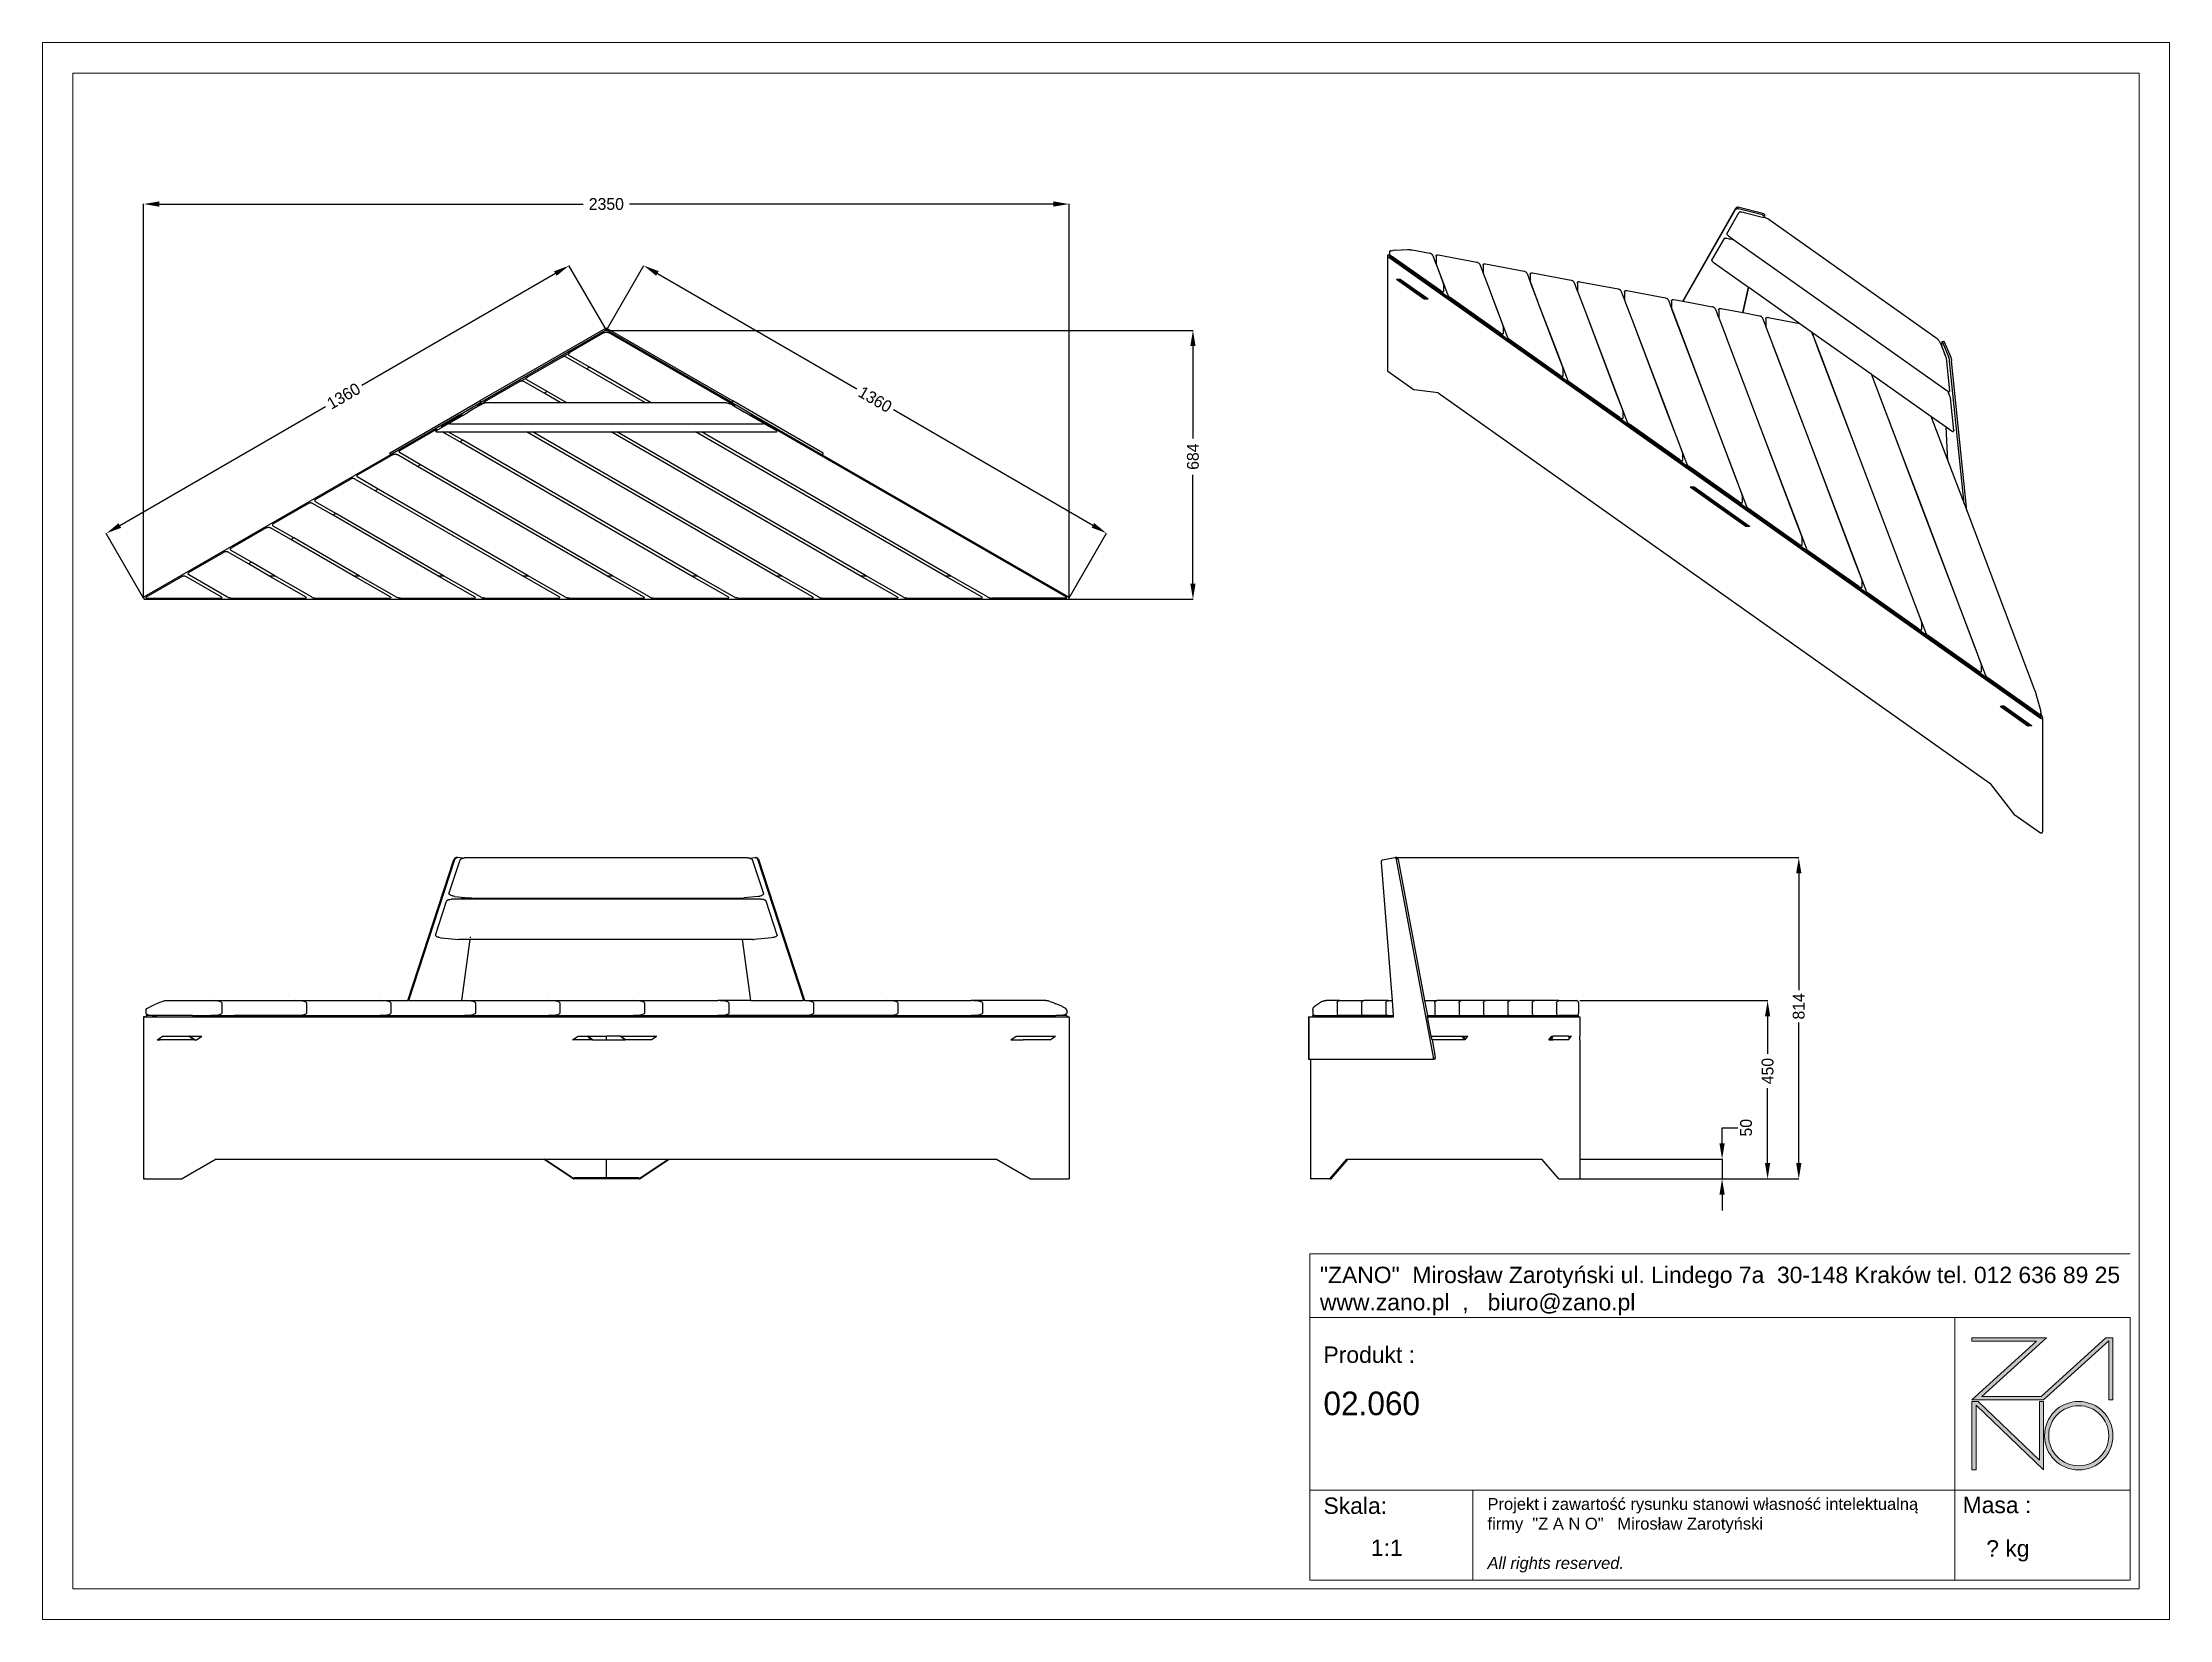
# Model space of a CAD drawing. Header units: millimetres. Extents: x 8 to 5414, y 17 to 4025.
import ezdxf

# ---------------------------------------------------------------- set-up
doc = ezdxf.new("R2010")
doc.units = ezdxf.units.MM
doc.layers.add('DIMS', color=1, linetype='Continuous')
doc.layers.add('tabelka', color=155, linetype='Continuous')
doc.dimstyles.new('ISO-25', dxfattribs={"dimtxt": 2.5, "dimasz": 2.5, "dimexe": 1.25, "dimexo": 0.625, "dimtad": 1, "dimtxsty": 'Standard', "dimcen": 2.5, "dimadec": 0, "dimazin": 0, "dimtfac": 1, "dimtmove": 0, "dimatfit": 3, "dimfxl": 1, "dimarcsym": 0})
doc.dimstyles.get("Standard").update_dxf_attribs({"dimtxt": 0.18, "dimasz": 0.18, "dimexe": 0.18, "dimexo": 0.0625, "dimgap": 0.09, "dimtad": 0, "dimtih": 1, "dimtoh": 1, "dimdec": 4, "dimzin": 0, "dimdsep": 46, "dimtxsty": 'Standard', "dimcen": 0.09, "dimadec": 0, "dimazin": 0, "dimtfac": 1, "dimtdec": 4, "dimtofl": 0, "dimtmove": 0, "dimatfit": 3, "dimfxl": 1, "dimtolj": 1, "dimtzin": 0, "dimarcsym": 0})

msp = doc.modelspace()

# ---------------------------------------------------------------- texts
at = {"layer": 'tabelka', "lineweight": 5, "attachment_point": 1}
for s, insert, char_height, width in [('{\\fArial|b0|i0|c238|p34;"ZANO"  Mirosław Zarotyński ul. Lindego 7a  30-148 Kraków tel. 012 636 89 25\\Pwww.zano.pl  ,   biuro@zano.pl}', (3254.8, 913.8), 41.595, 2040.38), ('{\\fArial|b0|i0|c238|p34;Produkt : }', (3263.8, 711), 41.595, 265.273), ('{\\fCentury Gothic|b0|i0|c238|p34;02.060}', (3263.8, 596.4), 60, 849.376), ('{\\fArial|b0|i0|c238|p34;Skala: }', (3263.8, 327.2), 41.595, 191.675), ('{\\fArial|b0|i0|c238|p34;Masa :}', (4888.5, 329.1), 41.595, 200.457), ('{\\fArial|b0|i0|c238|p34;1:1}', (3384.3, 220.4), 41.595, 42.482), ('{\\fArial|b0|i0|c238|p34;? kg}', (4948.5, 218.7), 41.595, 290.547)]:
    msp.add_mtext(s, dxfattribs=dict(at, insert=insert, char_height=char_height, width=width))
at = {"layer": 'tabelka', "color": 1, "lineweight": 5, "insert": (3680.7, 325.8), "char_height": 30, "width": 1186.12, "attachment_point": 1}
msp.add_mtext('{\\fArial|b0|i0|c0|p34;Projekt i zawartość rysunku stanowi własność intelektualną firmy \\fArial|b0|i0|c238|p34; "Z A N O"   Mirosław Zarotyński\\fArial|b0|i1|c238|p34;\\P\\PAll rights reserved.}', dxfattribs=at)

# ---------------------------------------------------------------- blocks, each defined once
blk = doc.blocks.new('*D52')
at = {"layer": 'Defpoints', "color": 0}
for p in [(2617.1, 3614.5), (264.7, 2612.7), (2617.1, 2613.3)]:
    blk.add_point(p, dxfattribs=at)
at = {"layer": 'DIMS', "color": 0, "lineweight": -2}
for p, q in [((264.7, 2613.2), (264.7, 3615)), ((304.7, 3614.5), (1382.4, 3614.5)), ((2577.1, 3614.5), (1499.4, 3614.5)), ((2617.1, 2613.8), (2617.1, 3615))]:
    blk.add_line(p, q, dxfattribs=at)
at = {"layer": 'DIMS', "color": 0}
for points in [[(304.7, 3621.2), (304.7, 3607.8), (264.7, 3614.5)], [(2577.1, 3607.8), (2577.1, 3621.2), (2617.1, 3614.5)]]:
    blk.add_solid(points, dxfattribs=at)
at = {"layer": 'DIMS', "color": 0, "insert": (1440.9, 3614.5), "char_height": 30, "attachment_point": 5}
blk.add_mtext('2350', dxfattribs=at)
blk = doc.blocks.new('*D53')
at = {"layer": 'Defpoints', "color": 0}
for p in [(3915.3, 1187), (3915.8, 1137), (4277, 1137)]:
    blk.add_point(p, dxfattribs=at)
at = {"layer": 'DIMS', "color": 0, "lineweight": -2}
for p, q in [((4277, 1227), (4277, 1267)), ((4277, 1267), (4317, 1267)), ((3915.8, 1187), (4277.5, 1187)), ((3916.3, 1137), (4277.5, 1137)), ((4277, 1187), (4277, 1137)), ((4277, 1097), (4277, 1057))]:
    blk.add_line(p, q, dxfattribs=at)
at = {"layer": 'DIMS', "color": 0}
for points in [[(4270.3, 1227), (4283.6, 1227), (4277, 1187)], [(4283.6, 1097), (4270.3, 1097), (4277, 1137)]]:
    blk.add_solid(points, dxfattribs=at)
at = {"layer": 'DIMS', "color": 0, "insert": (4338, 1267), "char_height": 30, "attachment_point": 5, "rotation": 90}
blk.add_mtext('50', dxfattribs=at)
blk = doc.blocks.new('*D54')
at = {"layer": 'Defpoints', "color": 0}
for p in [(1440.9, 3293.5), (2613.9, 2610), (2932, 2610)]:
    blk.add_point(p, dxfattribs=at)
at = {"layer": 'DIMS', "color": 0, "lineweight": -2}
for p, q in [((1441.4, 3293.5), (2932.5, 3293.5)), ((2932, 3253.5), (2932, 3018.5)), ((2932, 2650), (2932, 2926.5)), ((2614.4, 2610), (2932.5, 2610))]:
    blk.add_line(p, q, dxfattribs=at)
at = {"layer": 'DIMS', "color": 0}
for points in [[(2938.7, 3253.5), (2925.3, 3253.5), (2932, 3293.5)], [(2925.3, 2650), (2938.7, 2650), (2932, 2610)]]:
    blk.add_solid(points, dxfattribs=at)
at = {"layer": 'DIMS', "color": 0, "insert": (2932, 2972.5), "char_height": 30, "attachment_point": 5, "rotation": 90}
blk.add_mtext('684', dxfattribs=at)
blk = doc.blocks.new('*D55')
at = {"layer": 'Defpoints', "color": 0}
for p in [(1345.9, 3457.8), (1440.9, 3293.5), (264.7, 2613.1)]:
    blk.add_point(p, dxfattribs=at)
at = {"layer": 'DIMS', "color": 0, "lineweight": -2}
for p, q in [((1311.3, 3437.8), (819.5, 3153.3)), ((1440.9, 3293.6), (1345.8, 3458)), ((204.3, 2797.4), (726.8, 3099.7)), ((264.6, 2613.1), (169.6, 2777.5))]:
    blk.add_line(p, q, dxfattribs=at)
at = {"layer": 'DIMS', "color": 0}
for points in [[(1314.6, 3432), (1307.9, 3443.6), (1345.9, 3457.8)], [(200.9, 2803.2), (207.6, 2791.6), (169.6, 2777.4)]]:
    blk.add_solid(points, dxfattribs=at)
at = {"layer": 'DIMS', "color": 0, "insert": (773.1, 3126.5), "char_height": 30, "attachment_point": 5, "rotation": 30.0493}
blk.add_mtext('\\A1;1360', dxfattribs=at)
blk = doc.blocks.new('*D56')
at = {"layer": 'Defpoints', "color": 0}
for p in [(1440.9, 3293.5), (2712.3, 2777.9), (2617.1, 2613.3)]:
    blk.add_point(p, dxfattribs=at)
at = {"layer": 'DIMS', "color": 0, "lineweight": -2}
for p, q in [((1440.9, 3293.6), (1536.2, 3458.3)), ((1570.7, 3438.1), (2077.9, 3144.8)), ((2677.6, 2797.9), (2170.5, 3091.2)), ((2617.1, 2613.4), (2712.3, 2778.1))]:
    blk.add_line(p, q, dxfattribs=at)
at = {"layer": 'DIMS', "color": 0}
for points in [[(1574.1, 3443.9), (1567.4, 3432.3), (1536.1, 3458.1)], [(2674.3, 2792.2), (2681, 2803.7), (2712.3, 2777.9)]]:
    blk.add_solid(points, dxfattribs=at)
at = {"layer": 'DIMS', "color": 0, "insert": (2124.2, 3118), "char_height": 30, "attachment_point": 5, "rotation": 329.957}
blk.add_mtext('\\A1;1360', dxfattribs=at)
blk = doc.blocks.new('*D57')
at = {"layer": 'Defpoints', "color": 0}
for p in [(3915.3, 1590), (3915.8, 1137), (4392.7, 1137)]:
    blk.add_point(p, dxfattribs=at)
at = {"layer": 'DIMS', "color": 0, "lineweight": -2}
for p, q in [((3915.8, 1590), (4393.2, 1590)), ((4392.7, 1550), (4392.7, 1454.5)), ((4392.7, 1177), (4392.7, 1367.5)), ((3916.3, 1137), (4393.2, 1137))]:
    blk.add_line(p, q, dxfattribs=at)
at = {"layer": 'DIMS', "color": 0}
for points in [[(4399.3, 1550), (4386, 1550), (4392.7, 1590)], [(4386, 1177), (4399.3, 1177), (4392.7, 1137)]]:
    blk.add_solid(points, dxfattribs=at)
at = {"layer": 'DIMS', "color": 0, "insert": (4392.7, 1411), "char_height": 30, "attachment_point": 5, "rotation": 90}
blk.add_mtext('450', dxfattribs=at)
blk = doc.blocks.new('*D58')
at = {"layer": 'Defpoints', "color": 0}
for p in [(3449.7, 1953.5), (3915.3, 1137), (4471.9, 1137)]:
    blk.add_point(p, dxfattribs=at)
at = {"layer": 'DIMS', "color": 0, "lineweight": -2}
for p, q in [((3450.2, 1953.5), (4472.4, 1953.5)), ((4471.9, 1913.5), (4471.9, 1616.4)), ((4471.9, 1177), (4471.9, 1534.4)), ((3915.8, 1137), (4472.4, 1137))]:
    blk.add_line(p, q, dxfattribs=at)
at = {"layer": 'DIMS', "color": 0}
for points in [[(4478.6, 1913.5), (4465.3, 1913.5), (4471.9, 1953.5)], [(4465.3, 1177), (4478.6, 1177), (4471.9, 1137)]]:
    blk.add_solid(points, dxfattribs=at)
at = {"layer": 'DIMS', "color": 0, "insert": (4471.9, 1575.4), "char_height": 30, "attachment_point": 5, "rotation": 90}
blk.add_mtext('814', dxfattribs=at)
blk = doc.blocks.new('zano')
at = {"layer": 'Defpoints', "lineweight": 5}
for points in [[(6270.2, 3716.2), (6270.2, 3707.4), (6434.8, 3707.4), (6270.2, 3558.4), (6452.4, 3558.4), (6617.9, 3708.2), (6617.9, 3558.4), (6628.6, 3558.4), (6628.6, 3716.2), (6610.7, 3716.2), (6446.1, 3567.2), (6295.4, 3567.2), (6459.9, 3716.2), (6270.2, 3716.2), (6270.2, 3707.4)], [(6270.2, 3554.4), (6286.2, 3554.4), (6441.7, 3405.6), (6441.7, 3554.4), (6452.4, 3554.4), (6452.4, 3380.5), (6281, 3544.6), (6281, 3380.5), (6270.2, 3380.5)]]:
    blk.add_hatch(color=251, dxfattribs=at).paths.add_polyline_path(points)
h = blk.add_hatch(color=251, dxfattribs=at)
h.paths.add_polyline_path([(6454.7, 3467.4, 1), (6628.6, 3467.4, 1)])
h.paths.add_polyline_path([(6617.9, 3467.4, -1), (6465.4, 3467.4, -1)], flags=16)
at = {"layer": 'Defpoints', "color": 251, "lineweight": 5}
blk.add_lwpolyline([(6434.8, 3707.4), (6270.2, 3558.4), (6452.4, 3558.4), (6617.9, 3708.2), (6617.9, 3558.4), (6628.6, 3558.4), (6628.6, 3716.2), (6610.7, 3716.2), (6446.1, 3567.2), (6295.4, 3567.2), (6459.9, 3716.2), (6270.2, 3716.2), (6270.2, 3707.4), (6432.1, 3707.4)], dxfattribs=at)
for points in [[(6270.2, 3716.2), (6270.2, 3707.4), (6434.8, 3707.4), (6270.2, 3558.4), (6452.4, 3558.4), (6617.9, 3708.2), (6617.9, 3558.4), (6628.6, 3558.4), (6628.6, 3716.2), (6610.7, 3716.2), (6446.1, 3567.2), (6295.4, 3567.2), (6459.9, 3716.2), (6270.2, 3716.2), (6270.2, 3707.4)], [(6270.2, 3554.4), (6286.2, 3554.4), (6441.7, 3405.6), (6441.7, 3554.4), (6452.4, 3554.4), (6452.4, 3380.5), (6281, 3544.6), (6281, 3380.5), (6270.2, 3380.5)]]:
    blk.add_lwpolyline(points, close=True, dxfattribs=at)
for radius in [87, 76.3]:
    blk.add_circle((6541.7, 3467.4), radius, dxfattribs=at)

# ---------------------------------------------------------------- dimensions: what is measured, and where the dimension line sits
at = {"layer": 'DIMS'}
dim = msp.add_linear_dim(base=(2617.1, 3614.5), p1=(264.7, 2612.7), p2=(2617.1, 2613.3), text='2350', dimstyle='ISO-25', override={"dimscale": 1, "dimtxt": 30, "dimasz": 40, "dimexe": 0.5, "dimexo": 0.5, "dimgap": 6, "dimtad": 0, "dimtih": 1, "dimtoh": 1, "dimdec": 0, "dimlfac": 1, "dimzin": 0, "dimadec": 2, "dimtfac": 2, "dimtdec": 1, "dimtzin": 0}, dxfattribs=at)
dim.commit()
dim.dimension.update_dxf_attribs({"geometry": '*D52', "text_midpoint": (1440.9, 3614.5)})
dim = msp.add_linear_dim(base=(1345.9, 3457.8), p1=(264.7, 2613.1), p2=(1440.9, 3293.5), angle=30.0493, text='1360', dimstyle='Standard', override={"dimtxt": 30, "dimasz": 40, "dimgap": 6, "dimtih": 0, "dimdec": 0}, dxfattribs=at)
dim.commit()
dim.dimension.update_dxf_attribs({"geometry": '*D55', "text_midpoint": (773.1, 3126.5), "dimtype": 161})
dim = msp.add_aligned_dim(p1=(1440.9, 3293.5), p2=(2617.1, 2613.3), distance=190.1, text='1360', dimstyle='Standard', override={"dimtxt": 30, "dimasz": 40, "dimgap": 6, "dimtih": 0, "dimtoh": 0, "dimdec": 0}, dxfattribs=at)
dim.commit()
dim.dimension.update_dxf_attribs({"geometry": '*D56', "text_midpoint": (2124.2, 3118)})
for base, p1, p2, text, override, picture, middle in [((2932, 2610), (1440.9, 3293.5), (2613.9, 2610), '684', {"dimtxt": 30, "dimasz": 40, "dimexe": 0.5, "dimexo": 0.5, "dimgap": 6, "dimtad": 0, "dimtih": 1, "dimtoh": 1, "dimdec": 0, "dimzin": 0, "dimtxsty": 'Standard', "dimadec": 2, "dimtfac": 2, "dimtdec": 1, "dimtzin": 0}, '*D54', (2932, 2972.5)), ((4471.9, 1137), (3449.7, 1953.5), (3915.3, 1137), '814', {"dimtxt": 30, "dimasz": 40, "dimexe": 0.5, "dimexo": 0.5, "dimgap": 6, "dimtad": 0, "dimtih": 1, "dimtoh": 1, "dimdec": 0, "dimzin": 0, "dimadec": 2, "dimtfac": 2, "dimtdec": 1, "dimtzin": 0}, '*D58', (4471.9, 1575.4)), ((4392.7, 1137), (3915.3, 1590), (3915.8, 1137), '450', {"dimtxt": 30, "dimasz": 40, "dimexe": 0.5, "dimexo": 0.5, "dimgap": 6, "dimtad": 0, "dimtih": 1, "dimtoh": 1, "dimdec": 0, "dimzin": 0, "dimadec": 2, "dimtfac": 2, "dimtdec": 1, "dimtzin": 0}, '*D57', (4392.7, 1411)), ((4277, 1137), (3915.3, 1187), (3915.8, 1137), '50', {"dimtxt": 30, "dimasz": 40, "dimexe": 0.5, "dimexo": 0.5, "dimgap": 6, "dimtad": 0, "dimtih": 1, "dimtoh": 1, "dimdec": 0, "dimzin": 0, "dimtxsty": 'Standard', "dimadec": 2, "dimtfac": 2, "dimtdec": 1, "dimtzin": 0}, '*D53', (4338, 1267))]:
    dim = msp.add_linear_dim(base=base, p1=p1, p2=p2, angle=270, text=text, dimstyle='ISO-25', override=override, dxfattribs=at)
    dim.commit()
    dim.dimension.update_dxf_attribs({"geometry": picture, "text_midpoint": middle, "dimtype": 160, "text_rotation": 90})

# ---------------------------------------------------------------- linework, layer by layer
for p, q in [((4177.5, 3367.5), (4312.2, 3603.9)), ((4178.1, 3367.4), (4310.9, 3600.5)), ((4289.4, 3538.7), (4320.8, 3593.8)), ((4310.9, 3600.5), (4311.5, 3601.2)), ((4311.5, 3601.2), (4312.4, 3601.9)), ((4312.8, 3604.6), (4312.2, 3603.9)), ((4312.4, 3601.9), (4313.4, 3602.4)), ((4313.7, 3605.3), (4312.8, 3604.6)), ((4313.4, 3602.4), (4314.7, 3602.7)), ((4314.7, 3605.8), (4313.7, 3605.3)), ((4316, 3606.1), (4314.7, 3605.8)), ((4314.7, 3602.7), (4316, 3602.8)), ((4317.3, 3606.3), (4316, 3606.1)), ((4316, 3602.8), (4317.4, 3602.8)), ((4318.7, 3606.2), (4317.3, 3606.3)), ((4317.4, 3602.8), (4318.7, 3602.5)), ((4320, 3606), (4318.7, 3606.2)), ((4379.3, 3586.9), (4318.7, 3602.5)), ((4380.6, 3590.3), (4320, 3606)), ((4320.8, 3593.8), (4321, 3594)), ((4321, 3594), (4321.7, 3594.5)), ((4322.9, 3594.7), (4321.7, 3594.5)), ((4322.9, 3594.7), (4324.9, 3594.7)), ((4324.9, 3594.7), (4327.4, 3594.5)), ((4327.4, 3594.5), (4330.2, 3594)), ((4330.2, 3594), (4333.3, 3593.4)), ((4333.3, 3593.4), (4336.5, 3592.5)), ((4336.5, 3592.5), (4383.3, 3580.4)), ((4379.3, 3586.9), (4380.6, 3586.5)), ((4381.9, 3589.9), (4380.6, 3590.3)), ((4380.6, 3586.5), (4381.7, 3585.8)), ((4381.7, 3585.8), (4382.7, 3585.1)), ((4383, 3589.3), (4381.9, 3589.9)), ((4382.7, 3585.1), (4383.5, 3584.2)), ((4384, 3588.5), (4383, 3589.3)), ((4383.9, 3580.2), (4383.3, 3580.4)), ((4383.5, 3584.2), (4384, 3583.3)), ((4383.9, 3580.2), (4384.2, 3581.4)), ((4383.9, 3580.2), (4383.9, 3580.2)), ((4384.4, 3580.1), (4383.9, 3580.2)), ((4384.8, 3587.6), (4384, 3588.5)), ((4384, 3583.3), (4384.3, 3582.3)), ((4384.3, 3582.3), (4384.2, 3581.4)), ((4384.4, 3580.1), (4385.5, 3584.8)), ((4384.4, 3580), (4384.4, 3580.1)), ((4385.1, 3580), (4384.4, 3580.1)), ((4385.3, 3586.7), (4384.8, 3587.6)), ((4387, 3579.3), (4385.1, 3580)), ((4385.5, 3585.7), (4385.3, 3586.7)), ((4385.5, 3584.8), (4385.5, 3585.7)), ((4388.7, 3578.8), (4387, 3579.3)), ((4390.5, 3578), (4388.7, 3578.8)), ((4391.8, 3577.4), (4390.5, 3578)), ((4393.3, 3576.6), (4391.8, 3577.4)), ((4823.9, 3272.1), (4393.3, 3576.6)), ((4251.2, 3471.8), (4282.7, 3526.9)), ((4282.7, 3526.9), (4282.9, 3527.1)), ((4282.9, 3527.1), (4283.5, 3527.6)), ((4284.8, 3527.8), (4283.5, 3527.6)), ((4284.8, 3527.8), (4286.8, 3527.8)), ((4286.8, 3527.8), (4289.3, 3527.6)), ((4289.3, 3527.6), (4292.1, 3527.1)), ((4289.6, 3537.7), (4289.4, 3538.7)), ((4289.8, 3537), (4289.6, 3537.7)), ((4290.7, 3535.8), (4289.8, 3537)), ((4291.5, 3534.8), (4290.7, 3535.8)), ((4293.1, 3533.4), (4291.5, 3534.8)), ((4292.1, 3527.1), (4295.2, 3526.5)), ((4294.4, 3532.3), (4293.1, 3533.4)), ((4296.5, 3530.8), (4294.4, 3532.3)), ((4295.2, 3526.5), (4298.4, 3525.6)), ((4296.5, 3530.8), (4307, 3523.4)), ((4307, 3523.4), (4298.4, 3525.6)), ((4307, 3523.4), (4848.3, 3140.6)), ((3426.3, 3483.3), (3426.2, 3482.8)), ((3426.2, 3482.8), (3426.2, 3482.3)), ((3426.2, 3482.3), (3426.4, 3481.9)), ((3426.2, 3482.3), (3426.2, 3191.6)), ((3426.6, 3483.8), (3426.3, 3483.3)), ((3426.4, 3481.9), (3426.7, 3481.4)), ((3427, 3484.2), (3426.6, 3483.8)), ((3426.7, 3481.4), (3427.1, 3481)), ((3427.5, 3484.5), (3427, 3484.2)), ((3427.1, 3481), (5086, 2308.1)), ((3428.2, 3484.7), (3427.5, 3484.5)), ((3428.8, 3484.9), (3428.2, 3484.7)), ((3429.5, 3484.9), (3428.8, 3484.9)), ((3430.2, 3484.8), (3429.5, 3484.9)), ((3430.2, 3484.8), (3434.5, 3484)), ((3431.5, 3493.5), (3432.2, 3494.4)), ((3431.5, 3493.5), (3431.5, 3487.9)), ((3431.6, 3487.5), (3431.5, 3487.9)), ((3431.6, 3487.5), (3432.3, 3486.3)), ((3432, 3483.7), (5086.8, 2313.6)), ((3435.9, 3483), (3432, 3483.7)), ((3432, 3483.7), (3432, 3481.6)), ((3432, 3481.6), (3432, 3481.6)), ((3434.8, 3479.6), (3432, 3481.6)), ((3432.4, 3494.7), (3432.2, 3494.4)), ((3432.3, 3486.3), (3432.8, 3485.7)), ((3433.1, 3495), (3432.4, 3494.7)), ((3432.8, 3485.7), (3434.5, 3484)), ((3433.1, 3495), (3435.1, 3495.7)), ((3434.5, 3484), (3434.7, 3483.9)), ((3434.7, 3483.9), (3435.6, 3483.1)), ((3434.8, 3479.6), (3436.1, 3478.7)), ((3436.2, 3495.9), (3435.1, 3495.7)), ((3435.6, 3483.1), (3435.9, 3483)), ((3435.9, 3483), (3438.9, 3480.7)), ((3436.1, 3478.7), (3436.1, 3478.7)), ((3436.1, 3478.7), (3498.9, 3434.2)), ((3436.2, 3495.9), (3439.7, 3496.5)), ((3561.7, 3393.9), (3438.9, 3480.7)), ((3441.4, 3496.7), (3439.7, 3496.5)), ((3446.5, 3497.1), (3441.4, 3496.7)), ((3446.5, 3497.1), (3477.7, 3498.7)), ((3477.7, 3498.7), (3479.1, 3498.7)), ((3479.1, 3498.7), (3480.7, 3498.7)), ((3480.7, 3498.7), (3482.5, 3498.6)), ((3482.5, 3498.6), (3484.3, 3498.5)), ((3484.3, 3498.5), (3486, 3498.3)), ((3486, 3498.3), (3487.6, 3498.1)), ((3487.6, 3498.1), (3487.9, 3498.1)), ((3487.9, 3498.1), (3489.2, 3497.9)), ((3489.2, 3497.9), (3534.1, 3489.4)), ((3535.2, 3489.1), (3534.1, 3489.4)), ((3536.4, 3488.6), (3535.2, 3489.1)), ((3537.5, 3488), (3536.4, 3488.6)), ((3538.5, 3487.3), (3537.5, 3488)), ((3539.1, 3486.8), (3538.5, 3487.3)), ((3540, 3486), (3539.1, 3486.8)), ((3540.7, 3485.1), (3540, 3486)), ((3541.1, 3484.3), (3540.7, 3485.1)), ((3541.6, 3483.4), (3541.1, 3484.3)), ((3541.6, 3483.4), (3549.6, 3462.2)), ((3549.6, 3462.2), (3550, 3462.1)), ((3549.6, 3462.2), (3550, 3461.3)), ((3549.8, 3481.8), (3549.9, 3482.6)), ((3549.8, 3481.8), (3549.8, 3463.4)), ((3549.8, 3463.4), (3550, 3462.3)), ((3549.9, 3482.6), (3550.1, 3483.4)), ((3550, 3462.1), (3550, 3462.3)), ((3550, 3462.1), (3550.1, 3462.1)), ((3550.2, 3461.3), (3550, 3461.3)), ((3550, 3461.3), (3568.2, 3413.3)), ((3550.1, 3483.4), (3550.5, 3484)), ((3550.2, 3461.4), (3550.1, 3462.1)), ((3550.2, 3461.4), (3550.2, 3461.3)), ((3550.2, 3461.3), (3579.1, 3385.1)), ((3550.5, 3484), (3551.1, 3484.5)), ((3551.1, 3484.5), (3551.7, 3485)), ((3551.7, 3485), (3552.6, 3485.2)), ((3552.6, 3485.2), (3553.5, 3485.4)), ((3553.5, 3485.4), (3554.6, 3485.4)), ((3554.6, 3485.4), (3555.7, 3485.3)), ((3555.7, 3485.3), (3653.8, 3466.7)), ((3653.8, 3466.7), (3655, 3466.4)), ((3655, 3466.4), (3656.2, 3465.9)), ((3656.2, 3465.9), (3657.3, 3465.3)), ((3657.3, 3465.3), (3658.3, 3464.6)), ((3658.8, 3464.1), (3658.3, 3464.6)), ((3658.8, 3464.1), (3659.8, 3463.3)), ((3659.8, 3463.3), (3660.5, 3462.4)), ((3660.9, 3461.6), (3660.5, 3462.4)), ((3660.9, 3461.6), (3661.4, 3460.7)), ((3661.4, 3460.7), (3669.4, 3439.5)), ((3669.7, 3459.9), (3669.9, 3460.7)), ((3669.9, 3460.7), (3670.2, 3461.3)), ((3670.2, 3461.3), (3670.8, 3461.8)), ((3670.8, 3461.8), (3671.5, 3462.3)), ((3671.5, 3462.3), (3672.4, 3462.5)), ((3672.4, 3462.5), (3673.3, 3462.7)), ((3673.3, 3462.7), (3674.3, 3462.7)), ((3674.3, 3462.7), (3675.5, 3462.6)), ((3675.5, 3462.6), (3773.6, 3444)), ((4251.2, 3471.8), (4251.2, 3471)), ((4251.3, 3470.5), (4251.2, 3471)), ((4251.3, 3470.5), (4251.9, 3469.4)), ((4252.4, 3468.7), (4251.9, 3469.4)), ((4252.4, 3468.7), (4253.7, 3467.4)), ((4254.7, 3466.5), (4253.7, 3467.4)), ((4254.7, 3466.5), (4256.8, 3465)), ((4256.8, 3465), (4344.2, 3403.2)), ((3449, 3423.8), (3454.6, 3423.9)), ((3449, 3423.8), (3519.7, 3373.8)), ((3454.6, 3423.9), (3522.6, 3375.8)), ((3454.6, 3423.9), (3458.9, 3423.9)), ((3458.9, 3423.9), (3526.9, 3375.8)), ((3499, 3434.2), (3498.9, 3434.2)), ((3499, 3434.2), (3506.9, 3428.6)), ((3507, 3428.6), (3506.9, 3428.6)), ((3507, 3428.6), (3512.6, 3424.6)), ((3512.6, 3424.6), (3512.6, 3424.6)), ((3512.6, 3424.6), (3926.5, 3131.9)), ((3568.2, 3413.3), (3568.4, 3412.4)), ((3568.8, 3410.9), (3568.4, 3412.4)), ((3568.8, 3410.9), (3568.8, 3410.3)), ((3568.8, 3410.3), (3568.8, 3391.9)), ((3669.4, 3439.5), (3669.8, 3439.4)), ((3669.4, 3439.5), (3669.7, 3438.6)), ((3669.6, 3459.1), (3669.7, 3459.9)), ((3669.6, 3459.1), (3669.6, 3440.7)), ((3669.6, 3440.7), (3669.8, 3439.6)), ((3670, 3438.6), (3669.7, 3438.6)), ((3669.7, 3438.6), (3686.5, 3394.5)), ((3669.8, 3439.4), (3669.8, 3439.6)), ((3670, 3438.7), (3669.8, 3439.4)), ((3669.8, 3439.4), (3669.8, 3439.4)), ((3670, 3438.7), (3670, 3438.6)), ((3670, 3438.6), (3686.7, 3394.4)), ((3773.6, 3444), (3774.8, 3443.7)), ((3774.8, 3443.7), (3775.9, 3443.2)), ((3775.9, 3443.2), (3777.1, 3442.6)), ((3777.1, 3442.6), (3778.1, 3441.9)), ((3778.6, 3441.4), (3778.1, 3441.9)), ((3778.6, 3441.4), (3779.5, 3440.6)), ((3779.5, 3440.6), (3780.2, 3439.7)), ((3780.7, 3438.9), (3780.2, 3439.7)), ((3780.7, 3438.9), (3781.1, 3438)), ((3781.1, 3438), (3789.2, 3416.8)), ((3789.2, 3416.8), (3789.6, 3416.8)), ((3789.2, 3416.8), (3789.5, 3416)), ((3789.3, 3436.4), (3789.4, 3437.2)), ((3789.3, 3436.4), (3789.3, 3418)), ((3789.3, 3418), (3789.5, 3416.9)), ((3789.4, 3437.2), (3789.6, 3438)), ((3789.6, 3416.8), (3789.5, 3416.9)), ((3789.8, 3415.9), (3789.5, 3416)), ((3789.5, 3416), (3806.2, 3371.8)), ((3789.6, 3438), (3790, 3438.6)), ((3789.6, 3416.8), (3789.6, 3416.7)), ((3789.7, 3416.1), (3789.6, 3416.7)), ((3789.7, 3416.1), (3789.8, 3415.9)), ((3789.8, 3415.9), (3806.5, 3371.7)), ((3790, 3438.6), (3790.6, 3439.1)), ((3790.6, 3439.1), (3791.3, 3439.6)), ((3791.3, 3439.6), (3792.1, 3439.9)), ((3792.1, 3439.9), (3793.1, 3440)), ((3793.1, 3440), (3794.1, 3440)), ((3794.1, 3440), (3795.3, 3439.9)), ((3795.3, 3439.9), (3893.4, 3421.3)), ((3893.4, 3421.3), (3894.5, 3421)), ((3894.5, 3421), (3895.7, 3420.6)), ((3895.7, 3420.6), (3896.8, 3419.9)), ((3896.8, 3419.9), (3897.8, 3419.2)), ((3898.4, 3418.7), (3897.8, 3419.2)), ((3898.4, 3418.7), (3899.3, 3417.9)), ((3899.3, 3417.9), (3900, 3417)), ((3900.4, 3416.2), (3900, 3417)), ((3900.4, 3416.2), (3900.9, 3415.3)), ((3900.9, 3415.3), (3908.9, 3394.1)), ((3909.1, 3413.7), (3909.2, 3414.5)), ((3909.1, 3413.7), (3909.1, 3395.3)), ((3909.2, 3414.5), (3909.4, 3415.3)), ((3909.4, 3415.3), (3909.8, 3415.9)), ((3909.8, 3415.9), (3910.4, 3416.4)), ((3910.4, 3416.4), (3911, 3416.9)), ((3911, 3416.9), (3911.9, 3417.2)), ((3911.9, 3417.2), (3912.8, 3417.3)), ((3912.8, 3417.3), (3913.9, 3417.4)), ((3913.9, 3417.4), (3915, 3417.2)), ((3915, 3417.2), (4013.1, 3398.6)), ((3519.7, 3373.8), (3522.6, 3375.8)), ((3519.7, 3373.8), (3529.6, 3373.9)), ((3522.6, 3375.8), (3526.9, 3375.8)), ((3526.9, 3375.8), (3529.6, 3373.9)), ((3561.7, 3393.9), (3564, 3392.4)), ((3565, 3391.7), (3564, 3392.4)), ((3565.9, 3391.3), (3565, 3391.7)), ((3567.1, 3390.9), (3565.9, 3391.3)), ((3567.8, 3390.8), (3567.1, 3390.9)), ((3568.2, 3391), (3567.8, 3390.8)), ((3568.6, 3391.5), (3568.2, 3391)), ((3568.6, 3391.5), (3568.8, 3391.9)), ((3579.1, 3385.1), (3579.6, 3384.1)), ((3579.6, 3384.1), (3580, 3383.3)), ((3580, 3383.3), (3580.6, 3382.3)), ((3580.6, 3382.3), (3581.4, 3381.2)), ((3581.4, 3381.2), (3582.3, 3380.1)), ((3582.3, 3380.1), (3583.2, 3379)), ((3583.2, 3379), (3584.2, 3378.1)), ((3584.2, 3378.1), (3584.8, 3377.6)), ((3584.8, 3377.6), (3585.7, 3376.9)), ((3713.6, 3286.5), (3585.7, 3376.9)), ((3686.7, 3394.4), (3686.5, 3394.5)), ((3686.5, 3394.5), (3687.3, 3392.2)), ((3686.7, 3394.4), (3687.6, 3392.1)), ((3687.6, 3392.1), (3687.3, 3392.2)), ((3687.3, 3392.2), (3688.2, 3389.9)), ((3687.6, 3392.1), (3688.5, 3389.9)), ((3688.5, 3389.9), (3688.2, 3389.9)), ((3688.2, 3389.9), (3704.4, 3347.1)), ((3688.5, 3389.9), (3704.8, 3346.8)), ((3806.5, 3371.7), (3806.2, 3371.8)), ((3806.2, 3371.8), (3807.1, 3369.5)), ((3806.5, 3371.7), (3807.4, 3369.5)), ((3807.4, 3369.5), (3807.1, 3369.5)), ((3807.1, 3369.5), (3808, 3367.2)), ((3807.4, 3369.5), (3808.2, 3367.2)), ((3808.2, 3367.2), (3808, 3367.2)), ((3808, 3367.2), (3856.3, 3239.7)), ((3808.2, 3367.2), (3856.7, 3239.4)), ((3908.9, 3394.1), (3909.3, 3394.1)), ((3908.9, 3394.1), (3909.3, 3393.3)), ((3909.1, 3395.3), (3909.3, 3394.2)), ((3909.3, 3394.1), (3909.3, 3394.2)), ((3909.3, 3394.1), (3909.4, 3394.1)), ((3909.5, 3393.2), (3909.3, 3393.3)), ((3909.3, 3393.3), (3926, 3349.1)), ((3909.5, 3393.4), (3909.4, 3394.1)), ((3909.5, 3393.4), (3909.5, 3393.2)), ((3909.5, 3393.2), (3926.3, 3349)), ((4013.1, 3398.6), (4014.3, 3398.3)), ((4014.3, 3398.3), (4015.5, 3397.9)), ((4015.5, 3397.9), (4016.6, 3397.3)), ((4016.6, 3397.3), (4017.6, 3396.5)), ((4018.1, 3396.1), (4017.6, 3396.5)), ((4018.1, 3396.1), (4019.1, 3395.2)), ((4019.1, 3395.2), (4019.8, 3394.3)), ((4020.2, 3393.5), (4019.8, 3394.3)), ((4020.2, 3393.5), (4020.7, 3392.6)), ((4020.7, 3392.6), (4028.7, 3371.4)), ((4028.7, 3371.4), (4029.1, 3371.4)), ((4028.7, 3371.4), (4029, 3370.6)), ((4028.9, 3391), (4029, 3391.8)), ((4028.9, 3391), (4028.9, 3372.6)), ((4028.9, 3372.6), (4029.1, 3371.6)), ((4029, 3391.8), (4029.2, 3392.6)), ((4029.3, 3370.5), (4029, 3370.6)), ((4029, 3370.6), (4045.8, 3326.4)), ((4029.1, 3371.4), (4029.1, 3371.6)), ((4029.3, 3370.7), (4029.1, 3371.4)), ((4029.1, 3371.4), (4029.1, 3371.4)), ((4029.2, 3392.6), (4029.5, 3393.2)), ((4029.3, 3370.7), (4029.3, 3370.5)), ((4029.3, 3370.5), (4046.1, 3326.4)), ((4029.5, 3393.2), (4030.1, 3393.7)), ((4030.1, 3393.7), (4030.8, 3394.2)), ((4030.8, 3394.2), (4031.7, 3394.5)), ((4031.7, 3394.5), (4032.6, 3394.6)), ((4032.6, 3394.6), (4033.6, 3394.7)), ((4033.6, 3394.7), (4034.8, 3394.5)), ((4034.8, 3394.5), (4132.9, 3375.9)), ((4132.9, 3375.9), (4134.1, 3375.6)), ((4134.1, 3375.6), (4135.2, 3375.2)), ((4135.2, 3375.2), (4136.4, 3374.6)), ((4136.4, 3374.6), (4137.4, 3373.8)), ((4137.9, 3373.4), (4137.4, 3373.8)), ((4137.9, 3373.4), (4138.8, 3372.5)), ((4138.8, 3372.5), (4139.6, 3371.6)), ((4140, 3370.8), (4139.6, 3371.6)), ((4140, 3370.8), (4140.4, 3369.9)), ((4140.4, 3369.9), (4148.5, 3348.8)), ((4148.6, 3368.3), (4148.7, 3369.1)), ((4148.6, 3368.3), (4148.6, 3349.9)), ((4148.7, 3369.1), (4148.9, 3369.9)), ((4148.9, 3369.9), (4149.3, 3370.6)), ((4149.3, 3370.6), (4149.9, 3371)), ((4149.9, 3371), (4150.6, 3371.5)), ((4150.6, 3371.5), (4151.5, 3371.8)), ((4151.5, 3371.8), (4152.4, 3371.9)), ((4152.4, 3371.9), (4153.4, 3372)), ((4153.4, 3372), (4154.6, 3371.8)), ((4154.6, 3371.8), (4177.5, 3367.5)), ((4177.5, 3367.5), (4178.1, 3367.4)), ((4178.1, 3367.4), (4252.7, 3353.3)), ((4253.8, 3352.9), (4252.7, 3353.3)), ((4255, 3352.5), (4253.8, 3352.9)), ((4256.1, 3351.9), (4255, 3352.5)), ((4329.7, 3338.7), (4344.2, 3403.2)), ((4330.2, 3338.6), (4344.6, 3402.9)), ((4344.2, 3403.2), (4344.6, 3402.9)), ((4344.6, 3402.9), (4474.2, 3311.3)), ((1438.4, 3298.5), (1119.1, 3114.2)), ((1438.4, 3298.5), (1438.8, 3298.7)), ((1438.8, 3298.7), (1439.3, 3298.9)), ((1439.3, 3298.9), (1439.8, 3299.1)), ((1439.8, 3299.1), (1440.4, 3299.1)), ((1440.4, 3299.1), (1440.9, 3299.2)), ((1440.9, 3299.2), (1441.4, 3299.1)), ((1441.4, 3299.1), (1441.9, 3299.1)), ((1441.9, 3299.1), (1442.4, 3298.9)), ((1442.4, 3298.9), (1442.9, 3298.7)), ((1442.9, 3298.7), (1443.4, 3298.5)), ((1443.4, 3298.5), (1762.6, 3114.2)), ((3704.4, 3347.1), (3704.8, 3346.8)), ((3704.4, 3347.1), (3720, 3305.9)), ((3704.8, 3346.8), (3731, 3277.7)), ((3720, 3305.9), (3720.3, 3305)), ((3720.6, 3303.6), (3720.3, 3305)), ((3720.6, 3303.6), (3720.6, 3302.9)), ((3720.6, 3302.9), (3720.6, 3284.5)), ((3926.3, 3349), (3926, 3349.1)), ((3926, 3349.1), (3926.9, 3346.8)), ((3926.3, 3349), (3927.1, 3346.8)), ((3927.1, 3346.8), (3926.9, 3346.8)), ((3926.9, 3346.8), (3927.7, 3344.5)), ((3927.1, 3346.8), (3928, 3344.5)), ((3928, 3344.5), (3927.7, 3344.5)), ((3927.7, 3344.5), (4008.1, 3132.3)), ((3928, 3344.5), (4008.5, 3132)), ((4046.1, 3326.4), (4045.8, 3326.4)), ((4045.8, 3326.4), (4046.6, 3324.1)), ((4046.1, 3326.4), (4046.9, 3324.1)), ((4046.9, 3324.1), (4046.6, 3324.1)), ((4046.6, 3324.1), (4047.5, 3321.8)), ((4046.9, 3324.1), (4047.8, 3321.8)), ((4047.8, 3321.8), (4047.5, 3321.8)), ((4047.5, 3321.8), (4134.4, 3092.5)), ((4047.8, 3321.8), (4134.7, 3092.5)), ((4148.5, 3348.8), (4148.9, 3348.7)), ((4148.5, 3348.8), (4148.8, 3347.9)), ((4148.6, 3349.9), (4148.8, 3348.9)), ((4148.9, 3348.7), (4148.8, 3348.9)), ((4149.1, 3347.8), (4148.8, 3347.9)), ((4148.8, 3347.9), (4165.5, 3303.7)), ((4149, 3348), (4148.9, 3348.7)), ((4148.9, 3348.7), (4148.9, 3348.7)), ((4149, 3348), (4149.1, 3347.8)), ((4149.1, 3347.8), (4165.8, 3303.7)), ((4165.8, 3303.7), (4165.5, 3303.7)), ((4165.5, 3303.7), (4166.4, 3301.4)), ((4165.8, 3303.7), (4166.7, 3301.4)), ((4166.7, 3301.4), (4166.4, 3301.4)), ((4166.4, 3301.4), (4167.3, 3299.2)), ((4166.7, 3301.4), (4167.6, 3299.1)), ((4167.6, 3299.1), (4167.3, 3299.2)), ((4167.3, 3299.2), (4254.2, 3069.8)), ((4167.6, 3299.1), (4254.5, 3069.8)), ((4257.1, 3351.2), (4256.1, 3351.9)), ((4257.7, 3350.7), (4257.1, 3351.2)), ((4258.6, 3349.8), (4257.7, 3350.7)), ((4259.3, 3348.9), (4258.6, 3349.8)), ((4259.7, 3348.1), (4259.3, 3348.9)), ((4260.2, 3347.2), (4259.7, 3348.1)), ((4260.2, 3347.2), (4268.2, 3326.1)), ((4268.2, 3326.1), (4268.6, 3326)), ((4268.2, 3326.1), (4268.6, 3325.2)), ((4268.4, 3345.6), (4268.5, 3346.4)), ((4268.4, 3345.6), (4268.4, 3327.2)), ((4268.4, 3327.2), (4268.6, 3326.2)), ((4268.5, 3346.4), (4268.7, 3347.2)), ((4268.6, 3326), (4268.6, 3326.2)), ((4268.6, 3326), (4268.7, 3326)), ((4268.8, 3325.1), (4268.6, 3325.2)), ((4268.6, 3325.2), (4285.3, 3281)), ((4268.7, 3347.2), (4269.1, 3347.9)), ((4268.8, 3325.3), (4268.7, 3326)), ((4268.8, 3325.3), (4268.8, 3325.1)), ((4268.8, 3325.1), (4285.6, 3281)), ((4269.1, 3347.9), (4269.7, 3348.4)), ((4269.7, 3348.4), (4270.3, 3348.8)), ((4270.3, 3348.8), (4271.2, 3349.1)), ((4271.2, 3349.1), (4272.1, 3349.2)), ((4272.1, 3349.2), (4273.2, 3349.3)), ((4273.2, 3349.3), (4274.3, 3349.1)), ((4274.3, 3349.1), (4329.7, 3338.7)), ((4329.7, 3338.7), (4330.2, 3338.6)), ((4330.2, 3338.6), (4372.4, 3330.6)), ((4372.4, 3330.6), (4373.6, 3330.3)), ((4373.6, 3330.3), (4374.8, 3329.8)), ((4374.8, 3329.8), (4375.9, 3329.2)), ((4375.9, 3329.2), (4376.9, 3328.5)), ((4377.4, 3328), (4376.9, 3328.5)), ((4377.4, 3328), (4378.4, 3327.1)), ((4378.4, 3327.1), (4379.1, 3326.2)), ((4379.5, 3325.5), (4379.1, 3326.2)), ((4379.5, 3325.5), (4380, 3324.5)), ((4380, 3324.5), (4386.5, 3307.3)), ((4388.2, 3307), (4386.5, 3307.3)), ((4386.5, 3307.3), (4388, 3303.4)), ((4388, 3303.4), (4388.4, 3303.3)), ((4388, 3303.4), (4388.3, 3302.5)), ((4388.2, 3322.9), (4388.3, 3323.7)), ((4388.2, 3322.9), (4388.2, 3307)), ((4388.2, 3307), (4388.2, 3304.6)), ((4388.2, 3304.6), (4388.4, 3303.5)), ((4388.3, 3323.7), (4388.5, 3324.5)), ((4388.6, 3302.5), (4388.3, 3302.5)), ((4388.3, 3302.5), (4405.1, 3258.3)), ((4388.4, 3303.3), (4388.4, 3303.5)), ((4388.6, 3302.6), (4388.4, 3303.3)), ((4388.4, 3303.3), (4388.4, 3303.3)), ((4388.5, 3324.5), (4388.9, 3325.2)), ((4388.6, 3302.6), (4388.6, 3302.5)), ((4388.6, 3302.5), (4405.4, 3258.3)), ((4388.9, 3325.2), (4389.4, 3325.7)), ((4389.4, 3325.7), (4390.1, 3326.1)), ((4390.1, 3326.1), (4391, 3326.4)), ((4391, 3326.4), (4391.9, 3326.5)), ((4391.9, 3326.5), (4392.9, 3326.6)), ((4392.9, 3326.6), (4394.1, 3326.5)), ((4394.1, 3326.5), (4474.2, 3311.3)), ((4474.2, 3311.3), (4504.2, 3290)), ((1438.9, 3293), (1121.6, 3109.9)), ((1435.7, 3287.7), (1346.1, 3236)), ((1435.7, 3287.7), (1437, 3288.3)), ((1437, 3288.3), (1438.5, 3288.7)), ((1438.5, 3288.7), (1439.7, 3288.9)), ((1440.9, 3294.2), (1438.9, 3293)), ((1439.4, 3293.3), (1438.9, 3293)), ((1440, 3293.5), (1439.4, 3293.3)), ((1439.7, 3288.9), (1440.1, 3288.9)), ((1440.6, 3293.5), (1440, 3293.5)), ((1440.1, 3288.9), (1441.7, 3288.9)), ((1441.2, 3293.5), (1440.6, 3293.5)), ((1440.9, 3294.2), (1442.9, 3293)), ((1441.8, 3293.4), (1441.2, 3293.5)), ((1441.7, 3288.9), (1442.1, 3288.9)), ((1442.4, 3293.3), (1441.8, 3293.4)), ((1442.1, 3288.9), (1443.3, 3288.7)), ((1442.9, 3293), (1442.4, 3293.3)), ((1760.1, 3109.9), (1442.9, 3293)), ((1443.3, 3288.7), (1444.8, 3288.3)), ((1444.8, 3288.3), (1446.1, 3287.7)), ((1759.5, 3106.8), (1446.1, 3287.7)), ((3713.6, 3286.5), (3715.8, 3285)), ((3716.9, 3284.3), (3715.8, 3285)), ((3717.8, 3283.9), (3716.9, 3284.3)), ((3719, 3283.5), (3717.8, 3283.9)), ((3719.6, 3283.4), (3719, 3283.5)), ((3720.1, 3283.6), (3719.6, 3283.4)), ((3720.4, 3284.1), (3720.1, 3283.6)), ((3720.4, 3284.1), (3720.6, 3284.5)), ((3731, 3277.7), (3731.4, 3276.7)), ((3731.4, 3276.7), (3731.8, 3275.9)), ((3731.8, 3275.9), (3732.5, 3274.9)), ((3732.5, 3274.9), (3733.2, 3273.8)), ((3733.2, 3273.8), (3734.1, 3272.7)), ((3734.1, 3272.7), (3735.1, 3271.7)), ((3735.1, 3271.7), (3736.1, 3270.7)), ((3736.1, 3270.7), (3736.6, 3270.3)), ((3736.6, 3270.3), (3737.6, 3269.5)), ((3865.4, 3179.1), (3737.6, 3269.5)), ((4285.6, 3281), (4285.3, 3281)), ((4285.3, 3281), (4286.2, 3278.7)), ((4285.6, 3281), (4286.5, 3278.7)), ((4286.5, 3278.7), (4286.2, 3278.7)), ((4286.2, 3278.7), (4287, 3276.5)), ((4286.5, 3278.7), (4287.3, 3276.4)), ((4287.3, 3276.4), (4287, 3276.5)), ((4287, 3276.5), (4373.9, 3047.1)), ((4287.3, 3276.4), (4374.2, 3047.1)), ((4405.4, 3258.3), (4405.1, 3258.3)), ((4405.1, 3258.3), (4405.9, 3256.1)), ((4405.4, 3258.3), (4406.2, 3256)), ((4406.2, 3256), (4405.9, 3256.1)), ((4405.9, 3256.1), (4406.8, 3253.8)), ((4406.2, 3256), (4407.1, 3253.7)), ((4407.1, 3253.7), (4406.8, 3253.8)), ((4406.8, 3253.8), (4493.7, 3024.4)), ((4407.1, 3253.7), (4494, 3024.4)), ((4504.2, 3290), (4506.3, 3284.6)), ((4504.2, 3290), (4507.9, 3287.4)), ((4507.9, 3284.3), (4506.3, 3284.6)), ((4506.3, 3284.6), (4507.8, 3280.7)), ((4507.8, 3280.7), (4508.2, 3280.6)), ((4507.8, 3280.7), (4508.1, 3279.8)), ((4507.9, 3287.4), (4507.9, 3284.3)), ((4507.9, 3287.4), (4656.1, 3182.7)), ((4507.9, 3284.3), (4507.9, 3281.9)), ((4507.9, 3281.9), (4508.1, 3280.8)), ((4508.2, 3280.6), (4508.1, 3280.8)), ((4508.4, 3279.8), (4508.1, 3279.8)), ((4508.1, 3279.8), (4524.8, 3235.6)), ((4508.3, 3279.9), (4508.2, 3280.6)), ((4508.2, 3280.6), (4508.2, 3280.6)), ((4508.3, 3279.9), (4508.4, 3279.8)), ((4508.4, 3279.8), (4525.1, 3235.6)), ((4823.9, 3272.1), (4824.1, 3271.9)), ((4824.1, 3271.9), (4825.2, 3271)), ((4825.2, 3271), (4826.6, 3269.5)), ((4826.6, 3269.5), (4827.9, 3267.8)), ((4827.9, 3267.8), (4829.1, 3265.9)), ((4829.1, 3265.9), (4829.4, 3265.5)), ((4829.4, 3265.5), (4830.4, 3263.6)), ((4830.4, 3263.6), (4830.8, 3262.8)), ((4830.8, 3262.8), (4831.5, 3261)), ((4831.5, 3261), (4831.9, 3260.1)), ((4831.9, 3260.1), (4836.4, 3249.5)), ((4835.8, 3263.8), (4835.7, 3263.1)), ((4835.7, 3263.1), (4835.7, 3262.1)), ((4836.4, 3249.5), (4835.7, 3262.1)), ((4835.9, 3264.3), (4835.8, 3263.8)), ((4836.1, 3264.5), (4835.9, 3264.3)), ((4841, 3265.4), (4836.1, 3264.5)), ((4836.4, 3264.4), (4836.1, 3264.5)), ((4836.7, 3263.9), (4836.4, 3264.4)), ((4836.4, 3249.5), (4842.7, 3234.5)), ((4837.1, 3263.2), (4836.7, 3263.9)), ((4837.1, 3263.2), (4853.3, 3224.6)), ((4840.8, 3265.2), (4841, 3265.4)), ((4840.8, 3265.2), (4840.8, 3265.2)), ((4841, 3265.4), (4841.2, 3265.3)), ((4841.2, 3265.3), (4841.5, 3264.9)), ((4841.5, 3264.9), (4841.9, 3264.2)), ((4841.9, 3264.2), (4858.1, 3225.5)), ((1328.3, 3225.7), (1238.7, 3174)), ((1329.6, 3226.3), (1328.3, 3225.7)), ((1332.3, 3226.9), (1328.8, 3224.8)), ((1331.1, 3226.7), (1329.6, 3226.3)), ((1332.3, 3226.9), (1331.1, 3226.7)), ((1344.1, 3233.7), (1332.3, 3226.9)), ((1332.7, 3226.9), (1332.3, 3226.9)), ((1334.3, 3226.9), (1332.7, 3226.9)), ((1335.9, 3226.7), (1334.3, 3226.9)), ((1337.4, 3226.3), (1335.9, 3226.7)), ((1338.7, 3225.7), (1337.4, 3226.3)), ((1390.5, 3195.8), (1338.7, 3225.7)), ((1344, 3233.5), (1344.1, 3233.7)), ((1344, 3232.5), (1344, 3233.5)), ((1344, 3232.5), (1344.3, 3231.6)), ((1344.1, 3233.7), (1344.3, 3234.4)), ((1344.4, 3233.9), (1344.1, 3233.7)), ((1345.1, 3235.2), (1344.3, 3234.4)), ((1344.3, 3231.6), (1345.1, 3230.7)), ((1345.1, 3235.2), (1346.1, 3236)), ((1346.1, 3230), (1345.1, 3230.7)), ((1347.8, 3235.8), (1345.3, 3234.3)), ((1397.9, 3200.1), (1346.1, 3230)), ((1397.9, 3200.1), (1390.5, 3195.8)), ((1540.4, 3109.3), (1390.5, 3195.8)), ((1555.1, 3109.3), (1397.9, 3200.1)), ((3426.2, 3191.6), (3426.2, 3191.5)), ((3426.2, 3191.5), (3426.2, 3191)), ((3426.2, 3191), (3426.4, 3190.5)), ((3426.4, 3190.5), (3426.7, 3190.1)), ((3426.7, 3190.1), (3427.1, 3189.7)), ((3856.3, 3239.7), (3856.7, 3239.4)), ((3856.3, 3239.7), (3871.9, 3198.5)), ((3856.7, 3239.4), (3882.8, 3170.3)), ((3871.9, 3198.5), (3872.1, 3197.6)), ((3872.5, 3196.2), (3872.1, 3197.6)), ((3872.5, 3196.2), (3872.5, 3195.5)), ((3872.5, 3195.5), (3872.5, 3177.2)), ((4525.1, 3235.6), (4524.8, 3235.6)), ((4524.8, 3235.6), (4525.7, 3233.4)), ((4525.1, 3235.6), (4526, 3233.3)), ((4526, 3233.3), (4525.7, 3233.4)), ((4525.7, 3233.4), (4526.6, 3231.1)), ((4526, 3233.3), (4526.9, 3231)), ((4526.9, 3231), (4526.6, 3231.1)), ((4526.6, 3231.1), (4624.3, 2973.2)), ((4526.9, 3231), (4624.6, 2973)), ((4843.6, 3232.3), (4842.7, 3234.5)), ((4844.5, 3230), (4843.6, 3232.3)), ((4845.4, 3228), (4844.5, 3230)), ((4846.1, 3226.2), (4845.4, 3228)), ((4846.6, 3224.7), (4846.1, 3226.2)), ((4846.9, 3223.7), (4846.6, 3224.7)), ((4847.1, 3223.1), (4846.9, 3223.7)), ((4855.5, 3140), (4847.1, 3223.1)), ((4853.6, 3223.6), (4853.3, 3224.6)), ((4854, 3222.4), (4853.6, 3223.6)), ((4854.4, 3221.1), (4854, 3222.4)), ((4854.7, 3219.6), (4854.4, 3221.1)), ((4855, 3218.2), (4854.7, 3219.6)), ((4855.2, 3216.8), (4855, 3218.2)), ((4855.4, 3215.5), (4855.2, 3216.8)), ((4892, 2853.6), (4855.4, 3215.5)), ((4858.1, 3225.5), (4858.5, 3224.5)), ((4858.5, 3224.5), (4858.8, 3223.3)), ((4858.8, 3223.3), (4859.2, 3222)), ((4859.2, 3222), (4859.5, 3220.6)), ((4859.5, 3220.6), (4859.8, 3219.1)), ((4859.8, 3219.1), (4860.1, 3217.7)), ((4860.1, 3217.7), (4860.2, 3216.4)), ((4898.7, 2835.9), (4860.2, 3216.4)), ((1220.9, 3163.7), (1131.3, 3112)), ((1220.9, 3163.7), (1222.2, 3164.3)), ((1222.2, 3164.3), (1223.7, 3164.7)), ((1225, 3164.9), (1222.5, 3163.5)), ((1223.7, 3164.7), (1225, 3164.9)), ((1236.7, 3171.7), (1225, 3164.9)), ((1225, 3164.9), (1225.3, 3164.9)), ((1225.3, 3164.9), (1226.9, 3164.9)), ((1226.9, 3164.9), (1228.5, 3164.7)), ((1228.5, 3164.7), (1230, 3164.3)), ((1230, 3164.3), (1231.3, 3163.7)), ((1283.1, 3133.8), (1231.3, 3163.7)), ((1236.6, 3171.5), (1236.7, 3171.7)), ((1236.6, 3170.5), (1236.6, 3171.5)), ((1237, 3169.6), (1236.6, 3170.5)), ((1238.2, 3172.6), (1236.7, 3171.7)), ((1236.7, 3171.7), (1237, 3172.4)), ((1237.7, 3173.2), (1237, 3172.4)), ((1237.7, 3168.7), (1237, 3169.6)), ((1237.7, 3173.2), (1238.7, 3174)), ((1237.7, 3168.7), (1238.7, 3168)), ((1290.5, 3138.1), (1238.7, 3168)), ((1240.5, 3173.8), (1239.3, 3173.1)), ((1290.5, 3138.1), (1283.1, 3133.8)), ((1340.4, 3109.3), (1290.5, 3138.1)), ((3427.1, 3189.7), (3494.3, 3142.2)), ((3555.5, 3134.3), (3494.3, 3142.2)), ((3865.4, 3179.1), (3867.7, 3177.6)), ((3868.7, 3177), (3867.7, 3177.6)), ((3869.7, 3176.6), (3868.7, 3177)), ((3870.8, 3176.1), (3869.7, 3176.6)), ((3871.5, 3176.1), (3870.8, 3176.1)), ((3871.9, 3176.2), (3871.5, 3176.1)), ((3872.3, 3176.7), (3871.9, 3176.2)), ((3872.3, 3176.7), (3872.5, 3177.2)), ((3882.8, 3170.3), (3883.3, 3169.4)), ((3883.3, 3169.4), (3883.7, 3168.6)), ((3883.7, 3168.6), (3884.3, 3167.5)), ((3884.3, 3167.5), (3885.1, 3166.4)), ((3885.1, 3166.4), (3886, 3165.3)), ((3886, 3165.3), (3887, 3164.3)), ((3887, 3164.3), (3887.9, 3163.4)), ((3887.9, 3163.4), (3888.5, 3162.9)), ((3888.5, 3162.9), (3889.4, 3162.2)), ((4017.3, 3071.7), (3889.4, 3162.2)), ((4656.1, 3182.7), (4737.1, 2969)), ((4656.1, 3182.7), (4656.4, 3182.4)), ((4656.4, 3182.4), (4807.9, 3075.3)), ((4737.1, 2969.6), (4656.4, 3182.4)), ((4848.3, 3140.6), (4848.6, 3140.4)), ((4849.7, 3139.7), (4848.6, 3140.4)), ((4849.7, 3139.7), (4850.5, 3139.2)), ((4850.5, 3139.2), (4852.9, 3133.5)), ((4850.5, 3139.2), (4851.1, 3138.8)), ((4851.1, 3138.8), (4852.4, 3138.3)), ((4852.4, 3138.3), (4853.1, 3138.1)), ((4853.1, 3138.1), (4854.1, 3138.1)), ((4854.1, 3138.1), (4854.5, 3138.2)), ((4854.5, 3138.2), (4855.1, 3138.5)), ((4855.1, 3138.5), (4855.4, 3139)), ((4855.4, 3139), (4855.5, 3139.4)), ((4855.5, 3140), (4855.5, 3139.4)), ((889.5, 2981.6), (1119.1, 3114.2)), ((1066.9, 3078.2), (1111.2, 3103.8)), ((1071.9, 3081.1), (1090.4, 3091.8)), ((1076.7, 3078.2), (1089.9, 3085.8)), ((1121.1, 3103.8), (1089.9, 3085.8)), ((1111.2, 3103.8), (1116.3, 3106.8)), ((1111.2, 3103.8), (1119.2, 3103.8)), ((1121.6, 3109.9), (1116.3, 3106.8)), ((1124.3, 3106.8), (1116.3, 3106.8)), ((1119.1, 3114.2), (1121.6, 3109.9)), ((1124.3, 3106.8), (1119.2, 3103.8)), ((1119.2, 3103.8), (1121.1, 3103.8)), ((1121.1, 3103.8), (1124.1, 3105.6)), ((1125.7, 3106.4), (1124.1, 3105.6)), ((1129.3, 3109.7), (1124.3, 3106.8)), ((1126.6, 3106.8), (1124.3, 3106.8)), ((1126.6, 3106.8), (1125.7, 3106.4)), ((1127.5, 3107.2), (1126.6, 3106.8)), ((1129.5, 3107.9), (1127.5, 3107.2)), ((1129.2, 3109.5), (1129.3, 3109.7)), ((1129.2, 3108.5), (1129.2, 3109.5)), ((1129.5, 3107.9), (1129.2, 3108.5)), ((1129.3, 3109.7), (1129.6, 3110.4)), ((1131.5, 3108.5), (1129.5, 3107.9)), ((1129.5, 3107.9), (1129.5, 3107.9)), ((1129.6, 3110.4), (1130.3, 3111.2)), ((1130.3, 3111.2), (1131.3, 3112)), ((1133.5, 3108.9), (1131.5, 3108.5)), ((1135.4, 3109.2), (1133.5, 3108.9)), ((1137, 3109.3), (1135.4, 3109.2)), ((1325.6, 3109.3), (1137, 3109.3)), ((1325.6, 3109.3), (1283.1, 3133.8)), ((1340.4, 3109.3), (1325.6, 3109.3)), ((1540.4, 3109.3), (1340.4, 3109.3)), ((1555.1, 3109.3), (1540.4, 3109.3)), ((1744.8, 3109.3), (1555.1, 3109.3)), ((1744.8, 3109.3), (1746.4, 3109.2)), ((1746.4, 3109.2), (1748.2, 3108.9)), ((1748.2, 3108.9), (1750.2, 3108.5)), ((1750.2, 3108.5), (1752.3, 3107.9)), ((1752.3, 3107.9), (1754.3, 3107.2)), ((1754.3, 3107.2), (1755.2, 3106.8)), ((1755.2, 3106.8), (1756.1, 3106.4)), ((1759.5, 3106.8), (1755.2, 3106.8)), ((1756.1, 3106.4), (1757.7, 3105.6)), ((1760.7, 3103.8), (1757.7, 3105.6)), ((1764.6, 3103.8), (1759.5, 3106.8)), ((1762.6, 3114.2), (1760.1, 3109.9)), ((1765.5, 3106.8), (1760.1, 3109.9)), ((1760.7, 3103.8), (1764.6, 3103.8)), ((1760.7, 3103.8), (1791.9, 3085.8)), ((1992.3, 2981.6), (1762.6, 3114.2)), ((1764.6, 3103.8), (1770.6, 3103.8)), ((1765.5, 3106.8), (1770.6, 3103.8)), ((1770.6, 3103.8), (1814.9, 3078.2)), ((1805, 3078.2), (1791.9, 3085.8)), ((3555.5, 3134.3), (4957.6, 2142.9)), ((3926.5, 3131.9), (3926.6, 3131.9)), ((3926.6, 3131.9), (4954.2, 2405.2)), ((4008.1, 3132.3), (4008.5, 3132)), ((4008.1, 3132.3), (4023.8, 3091.1)), ((4008.5, 3132), (4034.7, 3063)), ((4023.8, 3091.1), (4024, 3090.2)), ((4024.4, 3088.8), (4024, 3090.2)), ((4024.4, 3088.8), (4024.4, 3088.2)), ((4024.4, 3088.2), (4024.4, 3069.8)), ((4134.4, 3092.5), (4134.7, 3092.5)), ((4134.4, 3092.5), (4160, 3024.9)), ((4134.7, 3092.5), (4160.4, 3024.7)), ((4853.8, 3131.2), (4852.9, 3133.5)), ((4854.7, 3129), (4853.8, 3131.2)), ((4855.6, 3126.9), (4854.7, 3129)), ((4856.3, 3125.1), (4855.6, 3126.9)), ((4856.8, 3123.6), (4856.3, 3125.1)), ((4857.2, 3122.6), (4856.8, 3123.6)), ((4857.3, 3122), (4857.2, 3122.6)), ((4865.7, 3038.9), (4857.3, 3122)), ((1066.9, 3078.2), (892, 2977.3)), ((1006.2, 3039.7), (916.6, 2988)), ((1007.5, 3040.3), (1006.2, 3039.7)), ((1007, 3037.6), (1006.7, 3037)), ((1006.8, 3036.5), (1006.8, 3036.8)), ((1007.4, 3036.1), (1006.8, 3036.5)), ((1007.7, 3038.3), (1007, 3037.6)), ((1008.3, 3035.8), (1007.4, 3036.1)), ((1008.9, 3040.7), (1007.5, 3040.3)), ((1008.8, 3039), (1007.7, 3038.3)), ((1009.6, 3035.7), (1008.3, 3035.8)), ((1008.8, 3039), (1012.1, 3040.9)), ((1010.2, 3040.9), (1008.9, 3040.7)), ((1009.6, 3035.7), (1023.5, 3035.7)), ((1010.5, 3040.9), (1010.2, 3040.9)), ((1012.1, 3040.9), (1010.5, 3040.9)), ((1012.2, 3040.9), (1012.1, 3040.9)), ((1013.3, 3041.6), (1012.2, 3040.9)), ((1013.3, 3041.6), (1020.9, 3046)), ((1021.8, 3046.5), (1020.9, 3046)), ((1021.8, 3046.5), (1042.9, 3058.7)), ((1021.9, 3047.7), (1021.8, 3047.5)), ((1021.8, 3047.5), (1021.8, 3046.5)), ((1022.2, 3048.4), (1021.9, 3047.7)), ((1022.9, 3049.2), (1022.2, 3048.4)), ((1023.9, 3050), (1022.9, 3049.2)), ((1068.4, 3009.8), (1023.5, 3035.7)), ((1023.5, 3035.7), (1038.2, 3035.7)), ((1072.9, 3078.2), (1023.9, 3050)), ((1075.7, 3014.1), (1038.2, 3035.7)), ((1038.2, 3035.7), (1238.2, 3035.7)), ((1041.2, 3057.4), (1040.9, 3056.8)), ((1040.9, 3056.8), (1041, 3056.3)), ((1041, 3056.3), (1041.6, 3055.9)), ((1041.9, 3058), (1041.2, 3057.4)), ((1041.6, 3055.9), (1042.5, 3055.6)), ((1042.9, 3058.7), (1041.9, 3058)), ((1043.3, 3055.6), (1042.5, 3055.6)), ((1042.9, 3058.7), (1076.7, 3078.2)), ((1044.8, 3055.5), (1043.3, 3055.6)), ((1044.8, 3055.5), (1836.9, 3055.5)), ((1066.9, 3078.2), (1072.9, 3078.2)), ((1072.9, 3078.2), (1076.7, 3078.2)), ((1076.7, 3078.2), (1076.7, 3078.2)), ((1871.7, 2670), (1238.2, 3035.7)), ((1238.2, 3035.7), (1253, 3035.7)), ((1886.4, 2670), (1253, 3035.7)), ((1253, 3035.7), (1453, 3035.7)), ((2086.4, 2670), (1453, 3035.7)), ((1453, 3035.7), (1467.7, 3035.7)), ((2101.2, 2670), (1467.7, 3035.7)), ((1467.7, 3035.7), (1667.7, 3035.7)), ((2301.2, 2670), (1667.7, 3035.7)), ((1667.7, 3035.7), (1682.5, 3035.7)), ((2316, 2670), (1682.5, 3035.7)), ((1682.5, 3035.7), (1872.2, 3035.7)), ((1805, 3078.2), (1805.1, 3078.2)), ((1805.1, 3078.2), (1808.9, 3078.2)), ((1838.8, 3058.7), (1805.1, 3078.2)), ((1808.9, 3078.2), (1814.9, 3078.2)), ((1808.9, 3078.2), (2609.5, 2616)), ((1814.9, 3078.2), (1989.8, 2977.3)), ((1836.9, 3055.5), (1838.5, 3055.6)), ((1838.5, 3055.6), (1839.3, 3055.6)), ((1838.8, 3058.7), (1839.9, 3058)), ((1838.8, 3058.7), (1873, 3039)), ((1840.2, 3055.9), (1839.3, 3055.6)), ((1839.9, 3058), (1840.6, 3057.4)), ((1840.7, 3056.3), (1840.2, 3055.9)), ((1840.6, 3057.4), (1840.9, 3056.8)), ((1840.9, 3056.8), (1840.7, 3056.3)), ((1872.2, 3035.7), (1873.5, 3035.8)), ((1873, 3039), (1874.1, 3038.3)), ((1873.5, 3035.8), (1874.4, 3036.1)), ((1874.1, 3038.3), (1874.8, 3037.6)), ((1874.4, 3036.1), (1874.9, 3036.5)), ((1874.8, 3037.6), (1875, 3037)), ((1874.9, 3036.5), (1875, 3036.8)), ((4017.3, 3071.7), (4019.5, 3070.2)), ((4020.6, 3069.6), (4019.5, 3070.2)), ((4021.5, 3069.2), (4020.6, 3069.6)), ((4022.7, 3068.8), (4021.5, 3069.2)), ((4023.4, 3068.7), (4022.7, 3068.8)), ((4023.8, 3068.9), (4023.4, 3068.7)), ((4024.2, 3069.4), (4023.8, 3068.9)), ((4024.2, 3069.4), (4024.4, 3069.8)), ((4034.7, 3063), (4035.1, 3062)), ((4035.1, 3062), (4035.6, 3061.2)), ((4035.6, 3061.2), (4036.2, 3060.1)), ((4036.2, 3060.1), (4037, 3059)), ((4037, 3059), (4037.9, 3057.9)), ((4037.9, 3057.9), (4038.8, 3056.9)), ((4038.8, 3056.9), (4039.8, 3056)), ((4039.8, 3056), (4040.3, 3055.5)), ((4040.3, 3055.5), (4041.3, 3054.8)), ((4169.2, 2964.4), (4041.3, 3054.8)), ((4254.2, 3069.8), (4254.5, 3069.8)), ((4254.2, 3069.8), (4311.9, 2917.5)), ((4254.5, 3069.8), (4312.2, 2917.3)), ((4373.9, 3047.1), (4374.2, 3047.1)), ((4373.9, 3047.1), (4463.7, 2810.2)), ((4374.2, 3047.1), (4464.1, 2809.9)), ((4807.9, 3075.3), (4850.8, 2962.3)), ((4807.9, 3075.3), (4846.5, 3048)), ((4850.8, 2962.3), (4846.5, 3048)), ((4846.5, 3048), (4860.4, 3038.2)), ((4860.4, 3038.2), (4861.5, 3037.5)), ((4861.5, 3037.5), (4862.6, 3036.8)), ((4862.6, 3036.8), (4863.5, 3036.6)), ((4864.1, 3036.5), (4863.5, 3036.6)), ((4864.1, 3036.5), (4864.8, 3036.6)), ((4864.8, 3036.6), (4865.5, 3037.3)), ((4865.5, 3037.3), (4865.7, 3037.9)), ((4865.7, 3038.9), (4865.7, 3038.3)), ((4865.7, 3038.3), (4865.7, 3037.9)), ((892, 2977.3), (266.3, 2616)), ((898.8, 2977.7), (809.2, 2926)), ((889.5, 2981.6), (892, 2977.3)), ((898.8, 2977.7), (900.1, 2978.3)), ((900.1, 2978.3), (901.6, 2978.7)), ((901.6, 2978.7), (902.8, 2978.9)), ((902.8, 2978.9), (903.2, 2978.9)), ((903.2, 2978.9), (904.8, 2978.9)), ((906.4, 2978.7), (904.8, 2978.9)), ((907.9, 2978.3), (906.4, 2978.7)), ((907.9, 2978.3), (909.2, 2977.7)), ((961, 2947.8), (909.2, 2977.7)), ((914.4, 2985.5), (914.5, 2985.7)), ((914.4, 2984.5), (914.4, 2985.5)), ((914.8, 2983.6), (914.4, 2984.5)), ((914.5, 2985.7), (914.8, 2986.4)), ((914.8, 2986.4), (915.5, 2987.2)), ((915.5, 2982.7), (914.8, 2983.6)), ((915.5, 2987.2), (916.6, 2988)), ((916.6, 2982), (915.5, 2982.7)), ((968.4, 2952.1), (916.6, 2982)), ((1075.7, 3014.1), (1068.4, 3009.8)), ((1656.9, 2670), (1068.4, 3009.8)), ((1671.7, 2670), (1075.7, 3014.1)), ((1992.3, 2981.6), (1989.8, 2977.3)), ((1989.8, 2977.3), (2615.5, 2616)), ((4160, 3024.9), (4160.4, 3024.7)), ((4160, 3024.9), (4175.6, 2983.7)), ((4160.4, 3024.7), (4186.6, 2955.6)), ((4175.6, 2983.7), (4175.9, 2982.9)), ((4176.2, 2981.4), (4175.9, 2982.9)), ((4176.2, 2981.4), (4176.2, 2980.8)), ((4176.2, 2980.8), (4176.2, 2962.4)), ((4493.7, 3024.4), (4494, 3024.4)), ((4493.7, 3024.4), (4615.6, 2702.8)), ((4494, 3024.4), (4616, 2702.5)), ((807.1, 2923.7), (807.4, 2924.4)), ((807.1, 2923.5), (807.1, 2923.7)), ((807.1, 2922.5), (807.1, 2923.5)), ((807.4, 2921.6), (807.1, 2922.5)), ((807.4, 2924.4), (808.1, 2925.3)), ((808.1, 2920.7), (807.4, 2921.6)), ((808.1, 2925.3), (809.2, 2926)), ((809.2, 2920), (808.1, 2920.7)), ((861, 2890.1), (809.2, 2920)), ((968.4, 2952.1), (961, 2947.8)), ((1442.2, 2670), (961, 2947.8)), ((1456.9, 2670), (968.4, 2952.1)), ((4169.2, 2964.4), (4171.4, 2962.9)), ((4172.5, 2962.2), (4171.4, 2962.9)), ((4173.4, 2961.8), (4172.5, 2962.2)), ((4174.6, 2961.4), (4173.4, 2961.8)), ((4175.2, 2961.3), (4174.6, 2961.4)), ((4175.7, 2961.5), (4175.2, 2961.3)), ((4176, 2962), (4175.7, 2961.5)), ((4176, 2962), (4176.2, 2962.4)), ((4186.6, 2955.6), (4187, 2954.6)), ((4187, 2954.6), (4187.4, 2953.8)), ((4187.4, 2953.8), (4188.1, 2952.7)), ((4188.1, 2952.7), (4188.8, 2951.6)), ((4188.8, 2951.6), (4189.7, 2950.5)), ((4189.7, 2950.5), (4190.7, 2949.5)), ((4190.7, 2949.5), (4191.7, 2948.6)), ((4191.7, 2948.6), (4192.2, 2948.1)), ((4192.2, 2948.1), (4193.1, 2947.4)), ((4321, 2857), (4193.1, 2947.4)), ((4624.6, 2973), (4624.3, 2973.2)), ((4624.3, 2973.2), (4767.5, 2595.4)), ((4624.6, 2973), (4767.8, 2595.2)), ((4737.1, 2969), (4737.1, 2969.6)), ((4737.1, 2969.6), (4737.4, 2968.9)), ((4737.1, 2969), (4737.4, 2968.2)), ((4737.4, 2968.9), (4737.4, 2968.2)), ((4737.4, 2968.9), (4778.6, 2860.1)), ((4737.4, 2968.2), (4778.1, 2860.6)), ((4850.8, 2962.3), (4892, 2853.6)), ((791.4, 2915.7), (701.8, 2864)), ((792.7, 2916.3), (791.4, 2915.7)), ((794.2, 2916.7), (792.7, 2916.3)), ((795.4, 2916.9), (794.2, 2916.7)), ((795.8, 2917), (795.4, 2916.9)), ((797.4, 2917), (795.8, 2917)), ((799, 2916.7), (797.4, 2917)), ((800.5, 2916.3), (799, 2916.7)), ((801.8, 2915.7), (800.5, 2916.3)), ((853.6, 2885.8), (801.8, 2915.7)), ((861, 2890.1), (853.6, 2885.8)), ((1227.4, 2670), (853.6, 2885.8)), ((1242.2, 2670), (861, 2890.1)), ((4195.7, 2895.8), (4201.3, 2895.9)), ((4195.7, 2895.8), (4266.5, 2845.8)), ((4201.3, 2895.9), (4269.3, 2847.8)), ((4201.3, 2895.9), (4205.6, 2895.9)), ((4205.6, 2895.9), (4344.3, 2797.8)), ((4311.9, 2917.5), (4312.2, 2917.3)), ((4311.9, 2917.5), (4327.5, 2876.4)), ((4312.2, 2917.3), (4338.4, 2848.2)), ((4327.5, 2876.4), (4327.7, 2875.5)), ((4328.1, 2874), (4327.7, 2875.5)), ((4328.1, 2874), (4328.1, 2873.4)), ((4328.1, 2873.4), (4328.1, 2855)), ((684, 2853.7), (594.4, 2802)), ((685.3, 2854.3), (684, 2853.7)), ((686.8, 2854.7), (685.3, 2854.3)), ((688, 2854.9), (686.8, 2854.7)), ((688.4, 2855), (688, 2854.9)), ((690, 2855), (688.4, 2855)), ((691.6, 2854.7), (690, 2855)), ((693.1, 2854.3), (691.6, 2854.7)), ((694.4, 2853.7), (693.1, 2854.3)), ((746.2, 2823.8), (694.4, 2853.7)), ((699.8, 2861.7), (699.7, 2861.5)), ((699.7, 2861.5), (699.7, 2860.5)), ((699.7, 2860.5), (700.1, 2859.6)), ((700.1, 2862.4), (699.8, 2861.7)), ((700.8, 2863.3), (700.1, 2862.4)), ((700.1, 2859.6), (700.8, 2858.7)), ((701.8, 2864), (700.8, 2863.3)), ((700.8, 2858.7), (701.8, 2858)), ((753.6, 2828.1), (701.8, 2858)), ((753.6, 2828.1), (746.2, 2823.8)), ((1012.6, 2670), (746.2, 2823.8)), ((1027.4, 2670), (753.6, 2828.1)), ((4266.5, 2845.8), (4269.3, 2847.8)), ((4266.5, 2845.8), (4337.2, 2795.8)), ((4269.3, 2847.8), (4340, 2797.8)), ((4321, 2857), (4323.3, 2855.5)), ((4324.3, 2854.8), (4323.3, 2855.5)), ((4325.2, 2854.4), (4324.3, 2854.8)), ((4326.4, 2854), (4325.2, 2854.4)), ((4327.1, 2853.9), (4326.4, 2854)), ((4327.5, 2854.1), (4327.1, 2853.9)), ((4327.9, 2854.6), (4327.5, 2854.1)), ((4327.9, 2854.6), (4328.1, 2855)), ((4338.9, 2847.2), (4338.4, 2848.2)), ((4338.9, 2847.2), (4339.3, 2846.4)), ((4339.9, 2845.4), (4339.3, 2846.4)), ((4340.7, 2844.3), (4339.9, 2845.4)), ((4341.6, 2843.2), (4340.7, 2844.3)), ((4342.5, 2842.1), (4341.6, 2843.2)), ((4343.5, 2841.2), (4342.5, 2842.1)), ((4343.5, 2841.2), (4344.1, 2840.8)), ((4345, 2840), (4344.1, 2840.8)), ((4472.9, 2749.6), (4345, 2840)), ((4778.1, 2860.6), (4778.6, 2860.1)), ((4778.1, 2860.6), (4919.3, 2488)), ((4778.6, 2860.1), (4919.7, 2487.8)), ((4892, 2853.6), (4898.7, 2835.9)), ((4898.7, 2835.9), (5072.3, 2377.6)), ((576.6, 2791.7), (487, 2740)), ((576.6, 2791.7), (577.9, 2792.3)), ((577.9, 2792.3), (579.4, 2792.7)), ((579.4, 2792.7), (580.7, 2792.9)), ((580.7, 2792.9), (581, 2793)), ((581, 2793), (582.7, 2793)), ((582.7, 2793), (584.3, 2792.7)), ((584.3, 2792.7), (585.7, 2792.3)), ((585.7, 2792.3), (587, 2791.7)), ((638.8, 2761.8), (587, 2791.7)), ((592.4, 2799.7), (592.3, 2799.5)), ((592.3, 2799.5), (592.3, 2798.5)), ((592.3, 2798.5), (592.7, 2797.6)), ((592.7, 2800.4), (592.4, 2799.7)), ((593.4, 2801.3), (592.7, 2800.4)), ((592.7, 2797.6), (593.4, 2796.7)), ((594.4, 2802), (593.4, 2801.3)), ((593.4, 2796.7), (594.4, 2796)), ((646.2, 2766.1), (594.4, 2796)), ((646.2, 2766.1), (638.8, 2761.8)), ((797.9, 2670), (638.8, 2761.8)), ((812.6, 2670), (646.2, 2766.1)), ((4337.2, 2795.8), (4340, 2797.8)), ((4337.2, 2795.8), (4347.1, 2795.9)), ((4340, 2797.8), (4344.3, 2797.8)), ((4344.3, 2797.8), (4347.1, 2795.9)), ((4463.7, 2810.2), (4464.1, 2809.9)), ((4463.7, 2810.2), (4479.3, 2769)), ((4464.1, 2809.9), (4490.3, 2740.8)), ((4479.3, 2769), (4479.6, 2768.1)), ((4479.9, 2766.7), (4479.6, 2768.1)), ((4479.9, 2766.7), (4479.9, 2766)), ((4479.9, 2766), (4479.9, 2747.6)), ((469.3, 2729.7), (379.7, 2678)), ((470.5, 2730.3), (469.3, 2729.7)), ((472, 2730.8), (470.5, 2730.3)), ((473.3, 2730.9), (472, 2730.8)), ((473.6, 2731), (473.3, 2730.9)), ((475.3, 2731), (473.6, 2731)), ((476.9, 2730.8), (475.3, 2731)), ((478.4, 2730.3), (476.9, 2730.8)), ((479.7, 2729.7), (478.4, 2730.3)), ((531.5, 2699.8), (479.7, 2729.7)), ((485, 2737.7), (484.9, 2737.5)), ((484.9, 2737.5), (484.9, 2736.5)), ((484.9, 2736.5), (485.3, 2735.6)), ((485.3, 2738.4), (485, 2737.7)), ((486, 2739.3), (485.3, 2738.4)), ((485.3, 2735.6), (486, 2734.8)), ((487, 2740), (486, 2739.3)), ((486, 2734.8), (487, 2734)), ((538.8, 2704.1), (487, 2734)), ((538.8, 2704.1), (531.5, 2699.8)), ((597.9, 2670), (538.8, 2704.1)), ((4472.9, 2749.6), (4475.1, 2748.1)), ((4476.2, 2747.4), (4475.1, 2748.1)), ((4477.1, 2747.1), (4476.2, 2747.4)), ((4478.3, 2746.6), (4477.1, 2747.1)), ((4478.9, 2746.5), (4478.3, 2746.6)), ((4479.4, 2746.7), (4478.9, 2746.5)), ((4479.7, 2747.2), (4479.4, 2746.7)), ((4479.7, 2747.2), (4479.9, 2747.6)), ((4490.3, 2740.8), (4490.7, 2739.8)), ((4490.7, 2739.8), (4491.1, 2739)), ((4491.1, 2739), (4491.8, 2738)), ((4491.8, 2738), (4492.5, 2736.9)), ((4492.5, 2736.9), (4493.4, 2735.8)), ((4493.4, 2735.8), (4494.4, 2734.8)), ((4494.4, 2734.8), (4495.4, 2733.9)), ((4495.4, 2733.9), (4495.9, 2733.4)), ((4495.9, 2733.4), (4496.9, 2732.7)), ((4624.7, 2642.2), (4496.9, 2732.7)), ((272.3, 2616), (361.9, 2667.8)), ((363.2, 2668.3), (361.9, 2667.8)), ((364.7, 2668.8), (363.2, 2668.3)), ((365.9, 2668.9), (364.7, 2668.8)), ((366.3, 2669), (365.9, 2668.9)), ((367.9, 2669), (366.3, 2669)), ((369.5, 2668.8), (367.9, 2669)), ((371, 2668.3), (369.5, 2668.8)), ((372.3, 2667.8), (371, 2668.3)), ((461.9, 2616), (372.3, 2667.8)), ((377.6, 2675.7), (377.5, 2675.5)), ((377.5, 2675.5), (377.5, 2674.5)), ((377.5, 2674.5), (377.9, 2673.6)), ((377.9, 2676.4), (377.6, 2675.7)), ((378.6, 2677.3), (377.9, 2676.4)), ((377.9, 2673.6), (378.6, 2672.8)), ((379.7, 2678), (378.6, 2677.3)), ((378.6, 2672.8), (379.7, 2672)), ((476.6, 2616), (379.7, 2672)), ((583.1, 2670), (531.5, 2699.8)), ((583.1, 2670), (597.9, 2670)), ((676.6, 2616), (583.1, 2670)), ((691.4, 2616), (597.9, 2670)), ((797.9, 2670), (812.6, 2670)), ((891.4, 2616), (797.9, 2670)), ((906.2, 2616), (812.6, 2670)), ((1012.6, 2670), (1027.4, 2670)), ((1106.2, 2616), (1012.6, 2670)), ((1120.9, 2616), (1027.4, 2670)), ((1227.4, 2670), (1242.2, 2670)), ((1320.9, 2616), (1227.4, 2670)), ((1335.7, 2616), (1242.2, 2670)), ((1442.2, 2670), (1456.9, 2670)), ((1535.7, 2616), (1442.2, 2670)), ((1550.4, 2616), (1456.9, 2670)), ((1656.9, 2670), (1671.7, 2670)), ((1750.4, 2616), (1656.9, 2670)), ((1765.2, 2616), (1671.7, 2670)), ((1871.7, 2670), (1886.4, 2670)), ((1965.2, 2616), (1871.7, 2670)), ((1980, 2616), (1886.4, 2670)), ((2086.4, 2670), (2101.2, 2670)), ((2180, 2616), (2086.4, 2670)), ((2194.7, 2616), (2101.2, 2670)), ((2301.2, 2670), (2316, 2670)), ((2394.7, 2616), (2301.2, 2670)), ((2409.5, 2616), (2316, 2670)), ((4615.6, 2702.8), (4616, 2702.5)), ((4615.6, 2702.8), (4631.2, 2661.6)), ((4616, 2702.5), (4642.1, 2633.4)), ((4631.2, 2661.6), (4631.4, 2660.7)), ((4631.8, 2659.3), (4631.4, 2660.7)), ((4631.8, 2659.3), (4631.8, 2658.6)), ((4631.8, 2658.6), (4631.8, 2640.3)), ((264.9, 2614.5), (264.7, 2613.8)), ((264.7, 2613.8), (264.7, 2613.1)), ((264.7, 2613.1), (264.8, 2612.4)), ((264.8, 2612.4), (265, 2611.7)), ((265.2, 2615.1), (264.9, 2614.5)), ((265, 2611.7), (265.4, 2611.2)), ((265.7, 2615.6), (265.2, 2615.1)), ((265.4, 2611.2), (265.9, 2610.7)), ((266.3, 2616), (265.7, 2615.6)), ((265.9, 2610.7), (266.5, 2610.3)), ((266.5, 2610.3), (267.2, 2610.1)), ((267.2, 2610.1), (267.9, 2610)), ((267.9, 2610), (2613.8, 2610)), ((270.6, 2614.7), (270.3, 2614.1)), ((270.3, 2614.1), (270.4, 2613.8)), ((270.4, 2613.8), (270.5, 2613.7)), ((270.5, 2613.7), (271, 2613.3)), ((271.3, 2615.3), (270.6, 2614.7)), ((271, 2613.3), (271.9, 2613.1)), ((272.3, 2616), (271.3, 2615.3)), ((271.9, 2613.1), (273.1, 2613)), ((273.1, 2613), (461.1, 2613)), ((462.3, 2613.1), (461.1, 2613)), ((461.9, 2616), (462.9, 2615.3)), ((463.2, 2613.3), (462.3, 2613.1)), ((462.9, 2615.3), (463.5, 2614.7)), ((463.7, 2613.7), (463.2, 2613.3)), ((463.5, 2614.7), (463.8, 2614.1)), ((463.8, 2614), (463.7, 2613.7)), ((463.8, 2614.1), (463.8, 2614)), ((477.9, 2615.3), (476.6, 2616)), ((479.5, 2614.7), (477.9, 2615.3)), ((479.5, 2614.7), (481.2, 2614.1)), ((481.7, 2614), (481.2, 2614.1)), ((483, 2613.7), (481.7, 2614)), ((484.7, 2613.3), (483, 2613.7)), ((484.7, 2613.3), (486.4, 2613.1)), ((486.4, 2613.1), (487.8, 2613)), ((487.8, 2613), (675.8, 2613)), ((675.8, 2613), (677, 2613.1)), ((677.6, 2615.3), (676.6, 2616)), ((677, 2613.1), (677.9, 2613.3)), ((678.3, 2614.7), (677.6, 2615.3)), ((677.9, 2613.3), (678.4, 2613.7)), ((678.6, 2614.1), (678.3, 2614.7)), ((678.4, 2613.7), (678.5, 2614)), ((678.5, 2614), (678.6, 2614.1)), ((691.4, 2616), (692.7, 2615.3)), ((692.7, 2615.3), (694.3, 2614.7)), ((694.3, 2614.7), (696, 2614.1)), ((696, 2614.1), (696.4, 2614)), ((696.4, 2614), (697.7, 2613.7)), ((697.7, 2613.7), (699.5, 2613.3)), ((699.5, 2613.3), (701.1, 2613.1)), ((701.1, 2613.1), (702.6, 2613)), ((702.6, 2613), (890.6, 2613)), ((891.8, 2613.1), (890.6, 2613)), ((891.4, 2616), (892.4, 2615.3)), ((892.7, 2613.3), (891.8, 2613.1)), ((892.4, 2615.3), (893.1, 2614.7)), ((893.2, 2613.7), (892.7, 2613.3)), ((893.1, 2614.7), (893.3, 2614.1)), ((893.3, 2614), (893.2, 2613.7)), ((893.3, 2614.1), (893.3, 2614)), ((906.2, 2616), (907.5, 2615.3)), ((909, 2614.7), (907.5, 2615.3)), ((910.7, 2614.1), (909, 2614.7)), ((911.2, 2614), (910.7, 2614.1)), ((912.5, 2613.7), (911.2, 2614)), ((914.2, 2613.3), (912.5, 2613.7)), ((914.2, 2613.3), (915.9, 2613.1)), ((917.4, 2613), (915.9, 2613.1)), ((917.4, 2613), (1105.4, 2613)), ((1105.4, 2613), (1106.6, 2613.1)), ((1107.2, 2615.3), (1106.2, 2616)), ((1106.6, 2613.1), (1107.4, 2613.3)), ((1107.8, 2614.7), (1107.2, 2615.3)), ((1107.4, 2613.3), (1108, 2613.7)), ((1108.1, 2614.1), (1107.8, 2614.7)), ((1108, 2613.7), (1108.1, 2614)), ((1108.1, 2614), (1108.1, 2614.1)), ((1120.9, 2616), (1122.2, 2615.3)), ((1123.8, 2614.7), (1122.2, 2615.3)), ((1123.8, 2614.7), (1125.5, 2614.1)), ((1125.5, 2614.1), (1126, 2614)), ((1126, 2614), (1127.2, 2613.7)), ((1129, 2613.3), (1127.2, 2613.7)), ((1129, 2613.3), (1130.7, 2613.1)), ((1132.1, 2613), (1130.7, 2613.1)), ((1132.1, 2613), (1320.1, 2613)), ((1320.1, 2613), (1321.3, 2613.1)), ((1321.9, 2615.3), (1320.9, 2616)), ((1321.3, 2613.1), (1322.2, 2613.3)), ((1322.6, 2614.7), (1321.9, 2615.3)), ((1322.2, 2613.3), (1322.7, 2613.7)), ((1322.9, 2614.1), (1322.6, 2614.7)), ((1322.7, 2613.7), (1322.8, 2614)), ((1322.8, 2614), (1322.9, 2614.1)), ((1337, 2615.3), (1335.7, 2616)), ((1337, 2615.3), (1338.5, 2614.7)), ((1338.5, 2614.7), (1340.2, 2614.1)), ((1340.2, 2614.1), (1340.7, 2614)), ((1340.7, 2614), (1342, 2613.7)), ((1343.8, 2613.3), (1342, 2613.7)), ((1343.8, 2613.3), (1345.4, 2613.1)), ((1346.9, 2613), (1345.4, 2613.1)), ((1346.9, 2613), (1534.9, 2613)), ((1536.1, 2613.1), (1534.9, 2613)), ((1535.7, 2616), (1536.7, 2615.3)), ((1537, 2613.3), (1536.1, 2613.1)), ((1536.7, 2615.3), (1537.3, 2614.7)), ((1537, 2613.3), (1537.5, 2613.7)), ((1537.3, 2614.7), (1537.6, 2614.1)), ((1537.6, 2614), (1537.5, 2613.7)), ((1537.6, 2614.1), (1537.6, 2614)), ((1550.4, 2616), (1551.8, 2615.3)), ((1551.8, 2615.3), (1553.3, 2614.7)), ((1553.3, 2614.7), (1555, 2614.1)), ((1555, 2614.1), (1555.5, 2614)), ((1555.5, 2614), (1556.8, 2613.7)), ((1556.8, 2613.7), (1558.5, 2613.3)), ((1558.5, 2613.3), (1560.2, 2613.1)), ((1560.2, 2613.1), (1561.6, 2613)), ((1561.6, 2613), (1749.6, 2613)), ((1749.6, 2613), (1750.8, 2613.1)), ((1751.5, 2615.3), (1750.4, 2616)), ((1750.8, 2613.1), (1751.7, 2613.3)), ((1752.1, 2614.7), (1751.5, 2615.3)), ((1751.7, 2613.3), (1752.2, 2613.7)), ((1752.4, 2614.1), (1752.1, 2614.7)), ((1752.2, 2613.7), (1752.3, 2614)), ((1752.3, 2614), (1752.4, 2614.1)), ((1766.5, 2615.3), (1765.2, 2616)), ((1768.1, 2614.7), (1766.5, 2615.3)), ((1769.8, 2614.1), (1768.1, 2614.7)), ((1770.2, 2614), (1769.8, 2614.1)), ((1771.5, 2613.7), (1770.2, 2614)), ((1773.3, 2613.3), (1771.5, 2613.7)), ((1774.9, 2613.1), (1773.3, 2613.3)), ((1776.4, 2613), (1774.9, 2613.1)), ((1776.4, 2613), (1964.4, 2613)), ((1964.4, 2613), (1965.6, 2613.1)), ((1966.2, 2615.3), (1965.2, 2616)), ((1965.6, 2613.1), (1966.5, 2613.3)), ((1966.9, 2614.7), (1966.2, 2615.3)), ((1966.5, 2613.3), (1967, 2613.7)), ((1967.1, 2614.1), (1966.9, 2614.7)), ((1967, 2613.7), (1967.1, 2614)), ((1967.1, 2614), (1967.1, 2614.1)), ((1980, 2616), (1981.3, 2615.3)), ((1981.3, 2615.3), (1982.8, 2614.7)), ((1982.8, 2614.7), (1984.5, 2614.1)), ((1984.5, 2614.1), (1985, 2614)), ((1985, 2614), (1986.3, 2613.7)), ((1986.3, 2613.7), (1988, 2613.3)), ((1988, 2613.3), (1989.7, 2613.1)), ((1989.7, 2613.1), (1991.2, 2613)), ((1991.2, 2613), (2179.2, 2613)), ((2180.4, 2613.1), (2179.2, 2613)), ((2180, 2616), (2181, 2615.3)), ((2181.3, 2613.3), (2180.4, 2613.1)), ((2181, 2615.3), (2181.6, 2614.7)), ((2181.8, 2613.7), (2181.3, 2613.3)), ((2181.6, 2614.7), (2181.9, 2614.1)), ((2181.9, 2614), (2181.8, 2613.7)), ((2181.9, 2614.1), (2181.9, 2614)), ((2194.7, 2616), (2196, 2615.3)), ((2196, 2615.3), (2197.6, 2614.7)), ((2197.6, 2614.7), (2199.3, 2614.1)), ((2199.3, 2614.1), (2199.8, 2614)), ((2199.8, 2614), (2201, 2613.7)), ((2202.8, 2613.3), (2201, 2613.7)), ((2202.8, 2613.3), (2204.5, 2613.1)), ((2204.5, 2613.1), (2205.9, 2613)), ((2205.9, 2613), (2393.9, 2613)), ((2393.9, 2613), (2395.1, 2613.1)), ((2394.7, 2616), (2395.7, 2615.3)), ((2396, 2613.3), (2395.1, 2613.1)), ((2395.7, 2615.3), (2396.4, 2614.7)), ((2396.5, 2613.7), (2396, 2613.3)), ((2396.7, 2614.1), (2396.4, 2614.7)), ((2396.6, 2614), (2396.5, 2613.7)), ((2396.7, 2614.1), (2396.6, 2614)), ((2409.5, 2616), (2410.8, 2615.3)), ((2410.8, 2615.3), (2412.3, 2614.7)), ((2414, 2614.1), (2412.3, 2614.7)), ((2414, 2614.1), (2414.5, 2614)), ((2414.5, 2614), (2415.8, 2613.7)), ((2415.8, 2613.7), (2417.6, 2613.3)), ((2417.6, 2613.3), (2419.2, 2613.1)), ((2419.2, 2613.1), (2420.7, 2613)), ((2608.7, 2613), (2420.7, 2613)), ((2608.7, 2613), (2609.9, 2613.1)), ((2610.5, 2615.3), (2609.5, 2616)), ((2609.9, 2613.1), (2610.8, 2613.3)), ((2611.1, 2614.7), (2610.5, 2615.3)), ((2610.8, 2613.3), (2611.3, 2613.7)), ((2611.4, 2614.1), (2611.1, 2614.7)), ((2611.3, 2613.8), (2611.4, 2614.1)), ((2611.3, 2613.7), (2611.3, 2613.8)), ((2613.8, 2610), (2614.3, 2610.1)), ((2613.8, 2610), (2613.9, 2610)), ((2614.3, 2610.1), (2614.8, 2610.2)), ((2614.8, 2610.2), (2615.2, 2610.3)), ((2615.2, 2610.3), (2615.6, 2610.6)), ((2615.9, 2615.7), (2615.5, 2616)), ((2615.6, 2610.6), (2616, 2610.8)), ((2616.2, 2615.4), (2615.9, 2615.7)), ((2616, 2610.8), (2616.3, 2611.2)), ((2616.5, 2615.1), (2616.2, 2615.4)), ((2616.3, 2611.2), (2616.6, 2611.6)), ((2616.7, 2614.7), (2616.5, 2615.1)), ((2616.6, 2611.6), (2616.8, 2612)), ((2616.9, 2614.2), (2616.7, 2614.7)), ((2616.8, 2612), (2616.9, 2612.4)), ((2617, 2613.8), (2616.9, 2614.2)), ((2616.9, 2612.4), (2617, 2612.9)), ((2617.1, 2613.3), (2617, 2613.8)), ((2617, 2612.9), (2617.1, 2613.3)), ((4624.7, 2642.2), (4627, 2640.7)), ((4628, 2640.1), (4627, 2640.7)), ((4629, 2639.7), (4628, 2640.1)), ((4630.2, 2639.3), (4629, 2639.7)), ((4630.8, 2639.2), (4630.2, 2639.3)), ((4631.2, 2639.4), (4630.8, 2639.2)), ((4631.6, 2639.8), (4631.2, 2639.4)), ((4631.6, 2639.8), (4631.8, 2640.3)), ((4642.1, 2633.4), (4642.6, 2632.5)), ((4642.6, 2632.5), (4643, 2631.7)), ((4643, 2631.7), (4643.6, 2630.6)), ((4643.6, 2630.6), (4644.4, 2629.5)), ((4644.4, 2629.5), (4645.3, 2628.4)), ((4645.3, 2628.4), (4646.3, 2627.4)), ((4646.3, 2627.4), (4647.3, 2626.5)), ((4647.3, 2626.5), (4647.8, 2626)), ((4647.8, 2626), (4648.7, 2625.3)), ((4776.6, 2534.9), (4648.7, 2625.3)), ((4767.5, 2595.4), (4767.8, 2595.2)), ((4767.5, 2595.4), (4783.1, 2554.2)), ((4767.8, 2595.2), (4794, 2526.1)), ((4783.1, 2554.2), (4783.3, 2553.4)), ((4783.7, 2551.9), (4783.3, 2553.4)), ((4783.7, 2551.9), (4783.7, 2551.3)), ((4783.7, 2551.3), (4783.7, 2532.9)), ((4776.6, 2534.9), (4778.8, 2533.3)), ((4779.9, 2532.7), (4778.8, 2533.3)), ((4780.8, 2532.3), (4779.9, 2532.7)), ((4782, 2531.9), (4780.8, 2532.3)), ((4782.7, 2531.8), (4782, 2531.9)), ((4783.1, 2532), (4782.7, 2531.8)), ((4783.5, 2532.5), (4783.1, 2532)), ((4783.5, 2532.5), (4783.7, 2532.9)), ((4794, 2526.1), (4794.4, 2525.1)), ((4794.4, 2525.1), (4794.9, 2524.3)), ((4794.9, 2524.3), (4795.5, 2523.2)), ((4795.5, 2523.2), (4796.3, 2522.1)), ((4796.3, 2522.1), (4797.2, 2521)), ((4797.2, 2521), (4798.1, 2520)), ((4798.1, 2520), (4799.1, 2519.1)), ((4799.1, 2519.1), (4799.6, 2518.6)), ((4799.6, 2518.6), (4800.6, 2517.9)), ((4928.5, 2427.5), (4800.6, 2517.9)), ((4919.3, 2488), (4919.7, 2487.8)), ((4919.3, 2488), (4934.9, 2446.9)), ((4919.7, 2487.8), (4945.9, 2418.7)), ((4934.9, 2446.9), (4935.2, 2446)), ((4935.5, 2444.5), (4935.2, 2446)), ((4935.5, 2444.5), (4935.5, 2443.9)), ((4935.5, 2443.9), (4935.5, 2425.5)), ((4928.5, 2427.5), (4930.7, 2426)), ((4931.8, 2425.3), (4930.7, 2426)), ((4932.7, 2424.9), (4931.8, 2425.3)), ((4933.9, 2424.5), (4932.7, 2424.9)), ((4934.5, 2424.4), (4933.9, 2424.5)), ((4935, 2424.6), (4934.5, 2424.4)), ((4935.3, 2425.1), (4935, 2424.6)), ((4935.3, 2425.1), (4935.5, 2425.5)), ((4945.9, 2418.7), (4946.3, 2417.7)), ((4946.3, 2417.7), (4946.7, 2416.9)), ((4946.7, 2416.9), (4947.4, 2415.9)), ((4947.4, 2415.9), (4948.1, 2414.8)), ((4948.1, 2414.8), (4949, 2413.7)), ((4949, 2413.7), (4950, 2412.6)), ((4950, 2412.6), (4951, 2411.7)), ((4951, 2411.7), (4951.5, 2411.2)), ((4951.5, 2411.2), (4952.4, 2410.5)), ((5080.3, 2320.1), (4952.4, 2410.5)), ((4954.2, 2405.2), (4954.3, 2405.2)), ((4954.3, 2405.2), (5065.1, 2326.8)), ((4983.5, 2338.8), (4989.1, 2338.9)), ((4983.5, 2338.8), (5054.2, 2288.8)), ((4989.1, 2338.9), (5057, 2290.8)), ((4989.1, 2338.9), (4993.4, 2338.9)), ((4993.4, 2338.9), (5061.3, 2290.9)), ((5065.2, 2326.8), (5065.1, 2326.8)), ((5065.2, 2326.8), (5068.8, 2324.2)), ((5072.3, 2377.6), (5072.6, 2376.8)), ((5072.6, 2376.8), (5073, 2375.8)), ((5073, 2375.8), (5073.4, 2374.6)), ((5073.4, 2374.6), (5073.8, 2373.2)), ((5073.8, 2373.2), (5074.2, 2371.8)), ((5074.2, 2371.8), (5074.7, 2370.3)), ((5074.7, 2370.3), (5075, 2369)), ((5086.8, 2327.5), (5075, 2369)), ((5087, 2326.3), (5086.8, 2327.5)), ((5087.4, 2324.6), (5087, 2326.3)), ((5054.2, 2288.8), (5057, 2290.8)), ((5054.2, 2288.8), (5064.1, 2288.9)), ((5057, 2290.8), (5061.3, 2290.9)), ((5061.3, 2290.9), (5064.1, 2288.9)), ((5068.8, 2324.2), (5068.8, 2324.2)), ((5068.8, 2324.2), (5083.9, 2313.5)), ((5080.3, 2320.1), (5082.6, 2318.6)), ((5082.6, 2318.6), (5083.6, 2317.9)), ((5082.8, 2314.3), (5082.8, 2314.3)), ((5083.6, 2317.9), (5084.5, 2317.5)), ((5083.9, 2313.5), (5085.6, 2312.3)), ((5085.4, 2317.2), (5084.5, 2317.5)), ((5085.7, 2317.1), (5085.4, 2317.2)), ((5086.8, 2313.6), (5085.4, 2317.2)), ((5085.7, 2312.3), (5085.6, 2312.3)), ((5085.7, 2317.1), (5086.4, 2317)), ((5085.7, 2312.3), (5086.8, 2311.5)), ((5086, 2308.1), (5086.3, 2307.9)), ((5086.3, 2307.9), (5086.7, 2307.7)), ((5086.4, 2317), (5086.8, 2317.2)), ((5086.7, 2307.7), (5086.8, 2307.7)), ((5087.2, 2317.7), (5086.8, 2317.2)), ((5086.8, 2313.6), (5086.8, 2311.5)), ((5086.8, 2307.7), (5087.2, 2307.6)), ((5087.4, 2318.1), (5087.2, 2317.7)), ((5087.2, 2307.6), (5087.5, 2307.5)), ((5087.4, 2323.8), (5087.4, 2324.6)), ((5087.4, 2323.8), (5087.4, 2320.8)), ((5087.4, 2320.8), (5087.4, 2318.1)), ((5091.4, 2310.2), (5087.4, 2320.8)), ((5087.5, 2307.5), (5087.6, 2307.5)), ((5087.6, 2307.5), (5087.9, 2307.4)), ((5087.9, 2307.4), (5088.1, 2307.4)), ((5088.1, 2307.4), (5088.5, 2307.4)), ((5088.5, 2307.4), (5089, 2307.5)), ((5089, 2307.5), (5089.4, 2307.6)), ((5089.4, 2307.6), (5089.9, 2307.7)), ((5089.9, 2307.7), (5090.2, 2307.9)), ((5090.2, 2307.9), (5090.6, 2308.1)), ((5090.6, 2308.1), (5090.9, 2308.4)), ((5090.9, 2308.4), (5091.1, 2308.6)), ((5091.1, 2308.6), (5091.3, 2308.9)), ((5091.3, 2308.9), (5091.4, 2309.1)), ((5091.5, 2309.9), (5091.4, 2310.2)), ((5091.4, 2309.3), (5091.5, 2309.6)), ((5091.4, 2309.1), (5091.4, 2309.3)), ((5091.5, 2309.6), (5091.5, 2309.9)), ((5091.5, 2309.6), (5091.5, 2018.6)), ((4957.6, 2142.9), (5018.8, 2064.2)), ((5018.8, 2064.2), (5086, 2016.7)), ((5086, 2016.7), (5086.3, 2016.5)), ((5086, 2016.7), (5086, 2016.7)), ((5086.3, 2016.5), (5086.7, 2016.4)), ((5086.7, 2016.4), (5087.2, 2016.2)), ((5087.2, 2016.2), (5087.6, 2016.1)), ((5087.6, 2016.1), (5088.1, 2016.1)), ((5088.1, 2016.1), (5088.5, 2016.1)), ((5088.5, 2016.1), (5089, 2016.1)), ((5089, 2016.1), (5089.4, 2016.2)), ((5089.4, 2016.2), (5089.9, 2016.4)), ((5089.9, 2016.4), (5090.2, 2016.6)), ((5090.2, 2016.6), (5090.6, 2016.8)), ((5090.6, 2016.8), (5090.9, 2017)), ((5090.9, 2017), (5091.1, 2017.3)), ((5091.1, 2017.3), (5091.3, 2017.6)), ((5091.3, 2017.6), (5091.4, 2017.9)), ((5091.4, 2017.9), (5091.5, 2018.3)), ((5091.5, 2018.3), (5091.5, 2018.6)), ((936.5, 1590), (1053.4, 1948.5)), ((939, 1590), (1055.9, 1948.5)), ((1040.9, 1861.6), (1069, 1947.9)), ((1053.9, 1949.7), (1053.4, 1948.5)), ((1054.7, 1950.8), (1053.9, 1949.7)), ((1055.7, 1951.8), (1054.7, 1950.8)), ((1056.8, 1952.6), (1055.7, 1951.8)), ((1055.9, 1948.5), (1056.4, 1949.7)), ((1056.4, 1949.7), (1057.2, 1950.8)), ((1058, 1953.2), (1056.8, 1952.6)), ((1057.2, 1950.8), (1058.2, 1951.8)), ((1059.2, 1953.5), (1058, 1953.2)), ((1058.2, 1951.8), (1059.3, 1952.6)), ((1060.4, 1953.5), (1059.2, 1953.5)), ((1059.3, 1952.6), (1060.5, 1953.2)), ((1061.7, 1953.5), (1060.4, 1953.5)), ((1060.5, 1953.2), (1061.7, 1953.5)), ((1061.7, 1953.5), (1062.9, 1953.5)), ((1076.8, 1952), (1062.9, 1953.5)), ((1069, 1947.9), (1069.6, 1948.7)), ((1069.9, 1949), (1069.6, 1948.7)), ((1069.9, 1949), (1071.2, 1949.9)), ((1071.9, 1950.3), (1071.2, 1949.9)), ((1071.9, 1950.3), (1073.9, 1951.2)), ((1075.1, 1951.5), (1073.9, 1951.2)), ((1075.1, 1951.5), (1076.8, 1952)), ((1076.8, 1952), (1077.7, 1952.2)), ((1077.7, 1952.2), (1080.7, 1952.7)), ((1082.6, 1952.9), (1080.7, 1952.7)), ((1086.1, 1953.1), (1082.6, 1952.9)), ((1795.7, 1953.1), (1086.1, 1953.1)), ((1799.1, 1952.9), (1795.7, 1953.1)), ((1799.1, 1952.9), (1801.1, 1952.7)), ((1804.1, 1952.2), (1801.1, 1952.7)), ((1804.9, 1952), (1804.1, 1952.2)), ((1804.9, 1952), (1818.9, 1953.5)), ((1806.7, 1951.5), (1804.9, 1952)), ((1806.7, 1951.5), (1807.9, 1951.2)), ((1809.9, 1950.3), (1807.9, 1951.2)), ((1809.9, 1950.3), (1810.3, 1950.1)), ((1810.3, 1950.1), (1810.6, 1949.9)), ((1811.9, 1949), (1810.6, 1949.9)), ((1811.9, 1949), (1812.1, 1948.7)), ((1812.7, 1947.9), (1812.1, 1948.7)), ((1840.9, 1861.6), (1812.7, 1947.9)), ((1820.1, 1953.5), (1818.9, 1953.5)), ((1821.3, 1953.2), (1820.1, 1953.5)), ((1820.1, 1953.5), (1821.4, 1953.5)), ((1822.5, 1952.6), (1821.3, 1953.2)), ((1821.4, 1953.5), (1822.6, 1953.5)), ((1823.6, 1951.8), (1822.5, 1952.6)), ((1822.6, 1953.5), (1823.8, 1953.2)), ((1824.6, 1950.8), (1823.6, 1951.8)), ((1823.8, 1953.2), (1825, 1952.6)), ((1825.3, 1949.7), (1824.6, 1950.8)), ((1825, 1952.6), (1826.1, 1951.8)), ((1825.9, 1948.5), (1825.3, 1949.7)), ((1942.7, 1590), (1825.9, 1948.5)), ((1826.1, 1951.8), (1827.1, 1950.8)), ((1827.1, 1950.8), (1827.8, 1949.7)), ((1827.8, 1949.7), (1828.4, 1948.5)), ((1945.2, 1590), (1828.4, 1948.5)), ((3411.9, 1946), (3412.4, 1946.8)), ((3412.4, 1946.8), (3413, 1947.4)), ((3413, 1947.4), (3413.7, 1947.7)), ((3413.7, 1947.7), (3445, 1953.6)), ((3445, 1953.6), (3445.7, 1953.5)), ((3449.4, 1953.6), (3445.7, 1953.5)), ((3445.7, 1953.5), (3446.4, 1953.2)), ((3446.4, 1953.2), (3446.7, 1953)), ((3446.7, 1953), (3447.1, 1952.7)), ((3447.1, 1952.7), (3447.8, 1951.9)), ((3447.8, 1951.9), (3448.3, 1950.9)), ((3448.3, 1950.9), (3448.8, 1949.7)), ((3448.8, 1949.7), (3449.1, 1948.5)), ((3543.5, 1446.6), (3449.1, 1948.5)), ((3450.1, 1953.5), (3449.4, 1953.6)), ((3450.8, 1953.2), (3450.1, 1953.5)), ((3451.5, 1952.7), (3450.8, 1953.2)), ((3452.1, 1951.9), (3451.5, 1952.7)), ((3452.7, 1950.9), (3452.1, 1951.9)), ((3453.1, 1949.7), (3452.7, 1950.9)), ((3453.4, 1948.5), (3453.1, 1949.7)), ((3453.4, 1948.5), (3520.9, 1590)), ((3411.1, 1942.5), (3411.2, 1943.8)), ((3411.1, 1941.2), (3411.1, 1942.5)), ((3438.8, 1590), (3411.1, 1941.2)), ((3411.2, 1943.8), (3411.5, 1945)), ((3411.5, 1945), (3411.9, 1946)), ((1006.7, 1756.8), (1034.9, 1843.1)), ((1034.9, 1843.1), (1035.5, 1843.9)), ((1035.7, 1844.2), (1035.5, 1843.9)), ((1035.7, 1844.2), (1037, 1845.1)), ((1037.7, 1845.5), (1037, 1845.1)), ((1037.7, 1845.5), (1039.7, 1846.4)), ((1040.9, 1846.7), (1039.7, 1846.4)), ((1041.2, 1860.7), (1040.9, 1861.6)), ((1040.9, 1846.7), (1043.5, 1847.4)), ((1042, 1859.8), (1041.2, 1860.7)), ((1042.3, 1859.5), (1042, 1859.8)), ((1043.7, 1858.5), (1042.3, 1859.5)), ((1043.5, 1847.4), (1046.5, 1847.9)), ((1045.5, 1857.5), (1043.7, 1858.5)), ((1046.6, 1857.1), (1045.5, 1857.5)), ((1048.4, 1848), (1046.5, 1847.9)), ((1048.7, 1856.2), (1046.6, 1857.1)), ((1051.9, 1848.2), (1048.4, 1848)), ((1051, 1855.6), (1048.7, 1856.2)), ((1052.9, 1855.2), (1051, 1855.6)), ((1090.2, 1848.2), (1051.9, 1848.2)), ((1055.2, 1854.8), (1052.9, 1855.2)), ((1055.2, 1854.8), (1091.1, 1850.9)), ((1071.9, 1850.8), (1090.4, 1848.8)), ((1090.2, 1848.2), (1091.1, 1850.9)), ((1148.1, 1848.2), (1090.2, 1848.2)), ((1099.3, 1850), (1091.1, 1850.9)), ((1099.3, 1850), (1101.9, 1849.9)), ((1104, 1849.8), (1101.9, 1849.9)), ((1148.1, 1849.8), (1104, 1849.8)), ((1148.1, 1848.2), (1148.1, 1849.8)), ((1733.7, 1849.8), (1148.1, 1849.8)), ((1733.7, 1848.2), (1148.1, 1848.2)), ((1733.7, 1849.8), (1733.7, 1848.2)), ((1777.7, 1849.8), (1733.7, 1849.8)), ((1791.6, 1848.2), (1733.7, 1848.2)), ((1779.9, 1849.9), (1777.7, 1849.8)), ((1782.4, 1850), (1779.9, 1849.9)), ((1782.4, 1850), (1790.7, 1850.9)), ((1826.6, 1854.8), (1790.7, 1850.9)), ((1791.6, 1848.2), (1790.7, 1850.9)), ((1829.8, 1848.2), (1791.6, 1848.2)), ((1826.6, 1854.8), (1828.9, 1855.2)), ((1828.9, 1855.2), (1830.7, 1855.6)), ((1833.3, 1848), (1829.8, 1848.2)), ((1830.7, 1855.6), (1833, 1856.2)), ((1833, 1856.2), (1835.2, 1857.1)), ((1833.3, 1848), (1835.3, 1847.9)), ((1835.2, 1857.1), (1836.3, 1857.5)), ((1838.3, 1847.4), (1835.3, 1847.9)), ((1836.3, 1857.5), (1838.1, 1858.5)), ((1838.1, 1858.5), (1839.4, 1859.5)), ((1840.9, 1846.7), (1838.3, 1847.4)), ((1839.4, 1859.5), (1839.8, 1859.8)), ((1839.8, 1859.8), (1840.6, 1860.7)), ((1840.6, 1860.7), (1840.9, 1861.6)), ((1840.9, 1846.7), (1842.1, 1846.4)), ((1844.1, 1845.5), (1842.1, 1846.4)), ((1844.1, 1845.5), (1844.8, 1845.1)), ((1846.1, 1844.2), (1844.8, 1845.1)), ((1846.1, 1844.2), (1846.3, 1843.9)), ((1846.9, 1843.1), (1846.3, 1843.9)), ((1875, 1756.8), (1846.9, 1843.1)), ((1006.7, 1756.8), (1006.8, 1755.9)), ((1007.5, 1754.7), (1006.8, 1755.9)), ((1007.5, 1754.7), (1008.7, 1753.6)), ((1009.3, 1753.3), (1008.7, 1753.6)), ((1009.3, 1753.3), (1011.1, 1752.2)), ((1011.1, 1752.2), (1013.5, 1751.4)), ((1014.9, 1751), (1013.5, 1751.4)), ((1014.9, 1751), (1017.8, 1750.4)), ((1017.8, 1750.4), (1021, 1750)), ((1021, 1750), (1065.2, 1745.2)), ((1066.5, 1745.1), (1065.2, 1745.2)), ((1068.8, 1745), (1066.5, 1745.1)), ((1094.8, 1745), (1068.8, 1745)), ((1073.6, 1590), (1094.8, 1745)), ((1094.8, 1745), (1094.8, 1745.1)), ((1787, 1745), (1094.8, 1745)), ((1095.5, 1749.9), (1095.7, 1751.8)), ((1787, 1745), (1786.9, 1745.1)), ((1808.1, 1590), (1787, 1745)), ((1813, 1745), (1787, 1745)), ((1813, 1745), (1815.3, 1745.1)), ((1815.3, 1745.1), (1816.6, 1745.2)), ((1860.7, 1750), (1816.6, 1745.2)), ((1863.9, 1750.4), (1860.7, 1750)), ((1866.9, 1751), (1863.9, 1750.4)), ((1866.9, 1751), (1868.3, 1751.4)), ((1870.6, 1752.2), (1868.3, 1751.4)), ((1872.5, 1753.3), (1870.6, 1752.2)), ((1872.5, 1753.3), (1873.1, 1753.6)), ((1874.3, 1754.7), (1873.1, 1753.6)), ((1874.3, 1754.7), (1875, 1755.9)), ((1875, 1756.8), (1875, 1755.9)), ((271.1, 1567.5), (273.2, 1569.6)), ((273.2, 1569.6), (276.7, 1572)), ((276.7, 1572), (281.3, 1574.6)), ((281.8, 1574.9), (281.3, 1574.6)), ((281.8, 1574.9), (287.4, 1577.7)), ((287.4, 1577.7), (293.6, 1580.4)), ((295.3, 1581.1), (293.6, 1580.4)), ((297.9, 1582.1), (295.3, 1581.1)), ((305.3, 1584.9), (297.9, 1582.1)), ((313.6, 1588), (305.3, 1584.9)), ((314.9, 1588.5), (313.6, 1588)), ((316.3, 1588.9), (314.9, 1588.5)), ((317.9, 1589.3), (316.3, 1588.9)), ((319.6, 1589.6), (317.9, 1589.3)), ((321.2, 1589.8), (319.6, 1589.6)), ((322.7, 1589.9), (321.2, 1589.8)), ((324.1, 1590), (322.7, 1589.9)), ((324.1, 1590), (435.8, 1590)), ((442, 1589.8), (435.8, 1590)), ((435.8, 1590), (650.5, 1590)), ((447.9, 1589.4), (442, 1589.8)), ((453.3, 1588.7), (447.9, 1589.4)), ((457.7, 1587.7), (453.3, 1588.7)), ((461, 1586.6), (457.7, 1587.7)), ((463.1, 1585.3), (461, 1586.6)), ((463.8, 1584), (463.1, 1585.3)), ((463.8, 1584), (463.8, 1558)), ((656.8, 1589.8), (650.5, 1590)), ((650.5, 1590), (865.3, 1590)), ((662.7, 1589.4), (656.8, 1589.8)), ((668, 1588.7), (662.7, 1589.4)), ((672.5, 1587.7), (668, 1588.7)), ((675.8, 1586.6), (672.5, 1587.7)), ((677.9, 1585.3), (675.8, 1586.6)), ((678.6, 1584), (677.9, 1585.3)), ((678.6, 1584), (678.6, 1558)), ((871.5, 1589.8), (865.3, 1590)), ((865.3, 1590), (936.5, 1590)), ((877.5, 1589.4), (871.5, 1589.8)), ((882.8, 1588.7), (877.5, 1589.4)), ((887.2, 1587.7), (882.8, 1588.7)), ((890.6, 1586.6), (887.2, 1587.7)), ((892.6, 1585.3), (890.6, 1586.6)), ((893.3, 1584), (892.6, 1585.3)), ((893.3, 1584), (893.3, 1558)), ((939, 1590), (936.5, 1590)), ((939, 1590), (1073.6, 1590)), ((1073.6, 1590), (1080, 1590)), ((1086.3, 1589.8), (1080, 1590)), ((1080, 1590), (1294.8, 1590)), ((1092.2, 1589.4), (1086.3, 1589.8)), ((1097.5, 1588.7), (1092.2, 1589.4)), ((1102, 1587.7), (1097.5, 1588.7)), ((1105.3, 1586.6), (1102, 1587.7)), ((1107.4, 1585.3), (1105.3, 1586.6)), ((1108.1, 1584), (1107.4, 1585.3)), ((1108.1, 1584), (1108.1, 1558)), ((1301, 1589.8), (1294.8, 1590)), ((1294.8, 1590), (1509.6, 1590)), ((1307, 1589.4), (1301, 1589.8)), ((1312.3, 1588.7), (1307, 1589.4)), ((1316.7, 1587.7), (1312.3, 1588.7)), ((1320.1, 1586.6), (1316.7, 1587.7)), ((1322.2, 1585.3), (1320.1, 1586.6)), ((1322.9, 1584), (1322.2, 1585.3)), ((1322.9, 1584), (1322.9, 1558)), ((1515.8, 1589.8), (1509.6, 1590)), ((1509.6, 1590), (1724.3, 1590)), ((1521.7, 1589.4), (1515.8, 1589.8)), ((1527.1, 1588.7), (1521.7, 1589.4)), ((1531.5, 1587.7), (1527.1, 1588.7)), ((1534.8, 1586.6), (1531.5, 1587.7)), ((1536.9, 1585.3), (1534.8, 1586.6)), ((1537.6, 1584), (1536.9, 1585.3)), ((1537.6, 1584), (1537.6, 1558)), ((1730.6, 1589.8), (1724.3, 1590)), ((1808.1, 1590), (1724.3, 1590)), ((1736.5, 1589.4), (1730.6, 1589.8)), ((1741.8, 1588.7), (1736.5, 1589.4)), ((1746.3, 1587.7), (1741.8, 1588.7)), ((1749.6, 1586.6), (1746.3, 1587.7)), ((1751.7, 1585.3), (1749.6, 1586.6)), ((1752.4, 1584), (1751.7, 1585.3)), ((1752.4, 1584), (1752.4, 1558)), ((1808.1, 1590), (1939.1, 1590)), ((1945.3, 1589.8), (1939.1, 1590)), ((1942.7, 1590), (1939.1, 1590)), ((1945.2, 1590), (1942.7, 1590)), ((1945.2, 1590), (2153.9, 1590)), ((1951.3, 1589.4), (1945.3, 1589.8)), ((1956.6, 1588.7), (1951.3, 1589.4)), ((1961, 1587.7), (1956.6, 1588.7)), ((1964.4, 1586.6), (1961, 1587.7)), ((1966.4, 1585.3), (1964.4, 1586.6)), ((1967.1, 1584), (1966.4, 1585.3)), ((1967.1, 1584), (1967.1, 1558)), ((2160.1, 1589.8), (2153.9, 1590)), ((2153.9, 1590), (2368.6, 1590)), ((2166, 1589.4), (2160.1, 1589.8)), ((2171.3, 1588.7), (2166, 1589.4)), ((2175.8, 1587.7), (2171.3, 1588.7)), ((2179.1, 1586.6), (2175.8, 1587.7)), ((2181.2, 1585.3), (2179.1, 1586.6)), ((2181.9, 1584), (2181.2, 1585.3)), ((2181.9, 1584), (2181.9, 1558)), ((2374.9, 1589.8), (2368.6, 1590)), ((2557.7, 1590), (2368.6, 1590)), ((2380.8, 1589.4), (2374.9, 1589.8)), ((2386.1, 1588.7), (2380.8, 1589.4)), ((2390.5, 1587.7), (2386.1, 1588.7)), ((2393.9, 1586.6), (2390.5, 1587.7)), ((2396, 1585.3), (2393.9, 1586.6)), ((2396.7, 1584), (2396, 1585.3)), ((2396.7, 1584), (2396.7, 1558)), ((2559, 1589.9), (2557.7, 1590)), ((2560.5, 1589.8), (2559, 1589.9)), ((2562.2, 1589.6), (2560.5, 1589.8)), ((2563.8, 1589.3), (2562.2, 1589.6)), ((2565.4, 1588.9), (2563.8, 1589.3)), ((2566.9, 1588.5), (2565.4, 1588.9)), ((2568.2, 1588), (2566.9, 1588.5)), ((2568.2, 1588), (2576.5, 1584.9)), ((2576.5, 1584.9), (2583.8, 1582.1)), ((2586.4, 1581.1), (2583.8, 1582.1)), ((2588.1, 1580.4), (2586.4, 1581.1)), ((2594.4, 1577.7), (2588.1, 1580.4)), ((2600, 1574.9), (2594.4, 1577.7)), ((2600.5, 1574.6), (2600, 1574.9)), ((2605.1, 1572), (2600.5, 1574.6)), ((2608.5, 1569.6), (2605.1, 1572)), ((2610.7, 1567.5), (2608.5, 1569.6)), ((3236.5, 1567.4), (3236.8, 1568.9)), ((3236.8, 1568.9), (3237.3, 1570.4)), ((3237.3, 1570.4), (3238, 1571.9)), ((3238, 1571.9), (3238.8, 1573.2)), ((3238.8, 1573.2), (3239.8, 1574.3)), ((3239.8, 1574.3), (3240.7, 1575.1)), ((3258.5, 1586.7), (3240.8, 1575.1)), ((3258.5, 1586.7), (3259.7, 1587.5)), ((3261.2, 1588.1), (3259.7, 1587.5)), ((3262.9, 1588.8), (3261.2, 1588.1)), ((3262.9, 1588.8), (3264.6, 1589.3)), ((3264.6, 1589.3), (3266.4, 1589.7)), ((3268, 1589.9), (3266.4, 1589.7)), ((3268, 1589.9), (3269.5, 1590)), ((3304.3, 1590), (3269.5, 1590)), ((3298.4, 1584), (3298.5, 1585.4)), ((3298.4, 1584), (3298.4, 1558)), ((3298.5, 1585.4), (3299, 1586.6)), ((3299, 1586.6), (3299.7, 1587.8)), ((3299.7, 1587.8), (3300.6, 1588.7)), ((3300.6, 1588.7), (3301.7, 1589.4)), ((3301.7, 1589.4), (3303, 1589.9)), ((3303, 1589.9), (3304.3, 1590)), ((3304.3, 1590), (3366.3, 1590)), ((3360.4, 1584), (3360.5, 1585.4)), ((3360.4, 1584), (3360.4, 1558)), ((3360.5, 1585.4), (3361, 1586.6)), ((3361, 1586.6), (3361.7, 1587.8)), ((3361.7, 1587.8), (3362.6, 1588.7)), ((3362.6, 1588.7), (3363.7, 1589.4)), ((3363.7, 1589.4), (3365, 1589.9)), ((3365, 1589.9), (3366.3, 1590)), ((3428.3, 1590), (3366.3, 1590)), ((3422.4, 1584), (3422.5, 1585.4)), ((3422.4, 1584), (3422.4, 1558)), ((3422.5, 1585.4), (3423, 1586.6)), ((3423, 1586.6), (3423.7, 1587.8)), ((3423.7, 1587.8), (3424.6, 1588.7)), ((3424.6, 1588.7), (3425.7, 1589.4)), ((3425.7, 1589.4), (3427, 1589.9)), ((3427, 1589.9), (3428.3, 1590)), ((3428.3, 1590), (3438.8, 1590)), ((3441.8, 1552), (3438.8, 1590)), ((3520.9, 1590), (3552.3, 1590)), ((3520.9, 1590), (3528, 1552)), ((3546.4, 1584), (3546.5, 1585.4)), ((3546.4, 1584), (3546.4, 1558)), ((3546.5, 1585.4), (3546.9, 1586.6)), ((3546.9, 1586.6), (3547.6, 1587.8)), ((3547.6, 1587.8), (3548.6, 1588.7)), ((3548.6, 1588.7), (3549.7, 1589.4)), ((3549.7, 1589.4), (3550.9, 1589.9)), ((3550.9, 1589.9), (3552.3, 1590)), ((3614.3, 1590), (3552.3, 1590)), ((3608.4, 1584), (3608.5, 1585.4)), ((3608.4, 1584), (3608.4, 1558)), ((3608.5, 1585.4), (3608.9, 1586.6)), ((3608.9, 1586.6), (3609.6, 1587.8)), ((3609.6, 1587.8), (3610.6, 1588.7)), ((3610.6, 1588.7), (3611.7, 1589.4)), ((3611.7, 1589.4), (3612.9, 1589.9)), ((3612.9, 1589.9), (3614.3, 1590)), ((3676.2, 1590), (3614.3, 1590)), ((3670.4, 1584), (3670.5, 1585.4)), ((3670.4, 1584), (3670.4, 1558)), ((3670.5, 1585.4), (3670.9, 1586.6)), ((3670.9, 1586.6), (3671.6, 1587.8)), ((3671.6, 1587.8), (3672.6, 1588.7)), ((3672.6, 1588.7), (3673.7, 1589.4)), ((3673.7, 1589.4), (3674.9, 1589.9)), ((3674.9, 1589.9), (3676.2, 1590)), ((3738.2, 1590), (3676.2, 1590)), ((3732.3, 1584), (3732.5, 1585.4)), ((3732.3, 1584), (3732.3, 1558)), ((3732.5, 1585.4), (3732.9, 1586.6)), ((3732.9, 1586.6), (3733.6, 1587.8)), ((3733.6, 1587.8), (3734.6, 1588.7)), ((3734.6, 1588.7), (3735.7, 1589.4)), ((3735.7, 1589.4), (3736.9, 1589.9)), ((3736.9, 1589.9), (3738.2, 1590)), ((3800.2, 1590), (3738.2, 1590)), ((3794.3, 1584), (3794.5, 1585.4)), ((3794.3, 1584), (3794.3, 1558)), ((3794.5, 1585.4), (3794.9, 1586.6)), ((3794.9, 1586.6), (3795.6, 1587.8)), ((3795.6, 1587.8), (3796.6, 1588.7)), ((3796.6, 1588.7), (3797.7, 1589.4)), ((3797.7, 1589.4), (3798.9, 1589.9)), ((3798.9, 1589.9), (3800.2, 1590)), ((3862.2, 1590), (3800.2, 1590)), ((3856.3, 1584), (3856.5, 1585.4)), ((3856.3, 1584), (3856.3, 1558)), ((3856.5, 1585.4), (3856.9, 1586.6)), ((3856.9, 1586.6), (3857.6, 1587.8)), ((3857.6, 1587.8), (3858.6, 1588.7)), ((3858.6, 1588.7), (3859.7, 1589.4)), ((3859.7, 1589.4), (3860.9, 1589.9)), ((3860.9, 1589.9), (3862.2, 1590)), ((3862.2, 1590), (3906.3, 1590)), ((3907.6, 1589.9), (3906.3, 1590)), ((3908.9, 1589.4), (3907.6, 1589.9)), ((3910, 1588.7), (3908.9, 1589.4)), ((3911, 1587.8), (3910, 1588.7)), ((3911.7, 1586.6), (3911, 1587.8)), ((3912.1, 1585.4), (3911.7, 1586.6)), ((3912.3, 1584), (3912.1, 1585.4)), ((3912.3, 1584), (3912.3, 1558)), ((264.7, 1549), (264.7, 1137)), ((266.3, 1549), (264.7, 1549)), ((266.3, 1549), (266.9, 1549)), ((267.9, 1549), (266.9, 1549)), ((267.9, 1549), (479.8, 1549)), ((270.3, 1565.8), (271.1, 1567.5)), ((270.3, 1565.8), (270.3, 1558)), ((270.3, 1558), (271, 1556.6)), ((298.4, 1552), (270.8, 1552)), ((270.8, 1552), (270.8, 1549)), ((270.8, 1549), (479.8, 1549)), ((271, 1556.6), (273.1, 1555.4)), ((273.1, 1555.4), (276.5, 1554.2)), ((276.5, 1554.2), (280.9, 1553.3)), ((280.9, 1553.3), (286.2, 1552.6)), ((286.2, 1552.6), (292.1, 1552.1)), ((292.1, 1552.1), (298.4, 1552)), ((388.7, 1552), (298.4, 1552)), ((388.7, 1552), (435.8, 1552)), ((442, 1552.1), (435.8, 1552)), ((435.8, 1552), (496.1, 1552)), ((447.9, 1552.6), (442, 1552.1)), ((453.3, 1553.3), (447.9, 1552.6)), ((457.7, 1554.2), (453.3, 1553.3)), ((461, 1555.4), (457.7, 1554.2)), ((463.1, 1556.6), (461, 1555.4)), ((463.8, 1558), (463.1, 1556.6)), ((479.8, 1549), (479.8, 1549)), ((923.2, 1549), (479.8, 1549)), ((479.8, 1549), (923.2, 1549)), ((650.5, 1552), (496.1, 1552)), ((598.6, 1552.6), (601, 1552.1)), ((656.8, 1552.1), (650.5, 1552)), ((650.5, 1552), (865.3, 1552)), ((662.7, 1552.6), (656.8, 1552.1)), ((668, 1553.3), (662.7, 1552.6)), ((672.5, 1554.2), (668, 1553.3)), ((675.8, 1555.4), (672.5, 1554.2)), ((677.9, 1556.6), (675.8, 1555.4)), ((678.6, 1558), (677.9, 1556.6)), ((871.5, 1552.1), (865.3, 1552)), ((865.3, 1552), (1080, 1552)), ((877.5, 1552.6), (871.5, 1552.1)), ((882.8, 1553.3), (877.5, 1552.6)), ((887.2, 1554.2), (882.8, 1553.3)), ((890.6, 1555.4), (887.2, 1554.2)), ((892.6, 1556.6), (890.6, 1555.4)), ((893.3, 1558), (892.6, 1556.6)), ((923.2, 1549), (923.2, 1549)), ((925.7, 1549), (923.2, 1549)), ((923.2, 1549), (925.7, 1549)), ((925.7, 1549), (925.7, 1549)), ((1068, 1549), (925.7, 1549)), ((925.7, 1549), (1068.1, 1549)), ((1068, 1549), (1068.1, 1549)), ((1068, 1549), (1440.9, 1549)), ((1068.1, 1549), (1440.9, 1549)), ((1086.3, 1552.1), (1080, 1552)), ((1080, 1552), (1294.8, 1552)), ((1092.2, 1552.6), (1086.3, 1552.1)), ((1097.5, 1553.3), (1092.2, 1552.6)), ((1102, 1554.2), (1097.5, 1553.3)), ((1105.3, 1555.4), (1102, 1554.2)), ((1107.4, 1556.6), (1105.3, 1555.4)), ((1108.1, 1558), (1107.4, 1556.6)), ((1301, 1552.1), (1294.8, 1552)), ((1294.8, 1552), (1509.6, 1552)), ((1307, 1552.6), (1301, 1552.1)), ((1312.3, 1553.3), (1307, 1552.6)), ((1316.7, 1554.2), (1312.3, 1553.3)), ((1320.1, 1555.4), (1316.7, 1554.2)), ((1322.2, 1556.6), (1320.1, 1555.4)), ((1322.9, 1558), (1322.2, 1556.6)), ((1440.9, 1549), (1440.9, 1549)), ((1440.9, 1549), (1813.7, 1549)), ((1813.7, 1549), (1440.9, 1549)), ((1515.8, 1552.1), (1509.6, 1552)), ((1509.6, 1552), (1724.3, 1552)), ((1521.7, 1552.6), (1515.8, 1552.1)), ((1527.1, 1553.3), (1521.7, 1552.6)), ((1531.5, 1554.2), (1527.1, 1553.3)), ((1534.8, 1555.4), (1531.5, 1554.2)), ((1536.9, 1556.6), (1534.8, 1555.4)), ((1537.6, 1558), (1536.9, 1556.6)), ((1730.6, 1552.1), (1724.3, 1552)), ((1939.1, 1552), (1724.3, 1552)), ((1736.5, 1552.6), (1730.6, 1552.1)), ((1741.8, 1553.3), (1736.5, 1552.6)), ((1746.3, 1554.2), (1741.8, 1553.3)), ((1749.6, 1555.4), (1746.3, 1554.2)), ((1751.7, 1556.6), (1749.6, 1555.4)), ((1752.4, 1558), (1751.7, 1556.6)), ((1813.3, 1552.1), (1813.2, 1552.6)), ((1813.7, 1549), (1813.7, 1549)), ((1956.1, 1549), (1813.7, 1549)), ((1813.7, 1549), (1956.1, 1549)), ((1945.3, 1552.1), (1939.1, 1552)), ((2153.9, 1552), (1939.1, 1552)), ((1951.3, 1552.6), (1945.3, 1552.1)), ((1956.6, 1553.3), (1951.3, 1552.6)), ((1955.1, 1552.1), (1954.9, 1552.6)), ((1956.1, 1549), (1956.1, 1549)), ((1958.6, 1549), (1956.1, 1549)), ((1956.1, 1549), (1958.6, 1549)), ((1961, 1554.2), (1956.6, 1553.3)), ((1957.6, 1552.1), (1957.4, 1552.6)), ((1958.6, 1549), (1958.6, 1549)), ((2402, 1549), (1958.6, 1549)), ((1958.6, 1549), (2402, 1549)), ((1964.4, 1555.4), (1961, 1554.2)), ((1966.4, 1556.6), (1964.4, 1555.4)), ((1967.1, 1558), (1966.4, 1556.6)), ((2160.1, 1552.1), (2153.9, 1552)), ((2153.9, 1552), (2368.6, 1552)), ((2166, 1552.6), (2160.1, 1552.1)), ((2171.3, 1553.3), (2166, 1552.6)), ((2175.8, 1554.2), (2171.3, 1553.3)), ((2179.1, 1555.4), (2175.8, 1554.2)), ((2181.2, 1556.6), (2179.1, 1555.4)), ((2181.9, 1558), (2181.2, 1556.6)), ((2374.9, 1552.1), (2368.6, 1552)), ((2368.6, 1552), (2583.4, 1552)), ((2380.8, 1552.6), (2374.9, 1552.1)), ((2386.1, 1553.3), (2380.8, 1552.6)), ((2390.5, 1554.2), (2386.1, 1553.3)), ((2393.9, 1555.4), (2390.5, 1554.2)), ((2396, 1556.6), (2393.9, 1555.4)), ((2396.7, 1558), (2396, 1556.6)), ((2402, 1549), (2402, 1549)), ((2402, 1549), (2611, 1549)), ((2402, 1549), (2613.8, 1549)), ((2589.6, 1552.1), (2583.4, 1552)), ((2611, 1552), (2583.4, 1552)), ((2595.5, 1552.6), (2589.6, 1552.1)), ((2600.9, 1553.3), (2595.5, 1552.6)), ((2605.3, 1554.2), (2600.9, 1553.3)), ((2608.6, 1555.4), (2605.3, 1554.2)), ((2610.7, 1556.6), (2608.6, 1555.4)), ((2611.4, 1565.8), (2610.7, 1567.5)), ((2611.4, 1558), (2610.7, 1556.6)), ((2611, 1552), (2611, 1549)), ((2611.4, 1565.8), (2611.4, 1558)), ((2614.9, 1549), (2613.8, 1549)), ((2614.9, 1549), (2615.5, 1549)), ((2615.5, 1549), (2617, 1549)), ((2617, 1549), (2617, 1137)), ((3226.1, 1549), (3226.1, 1441)), ((3226.1, 1549), (3226.8, 1549)), ((3226.8, 1549), (3226.8, 1441)), ((3226.8, 1549), (3300.4, 1549)), ((3235.7, 1552), (3235.7, 1549)), ((3242.3, 1552), (3235.7, 1552)), ((3235.7, 1549), (3300.4, 1549)), ((3236.4, 1565.9), (3236.5, 1567.4)), ((3236.4, 1565.9), (3236.4, 1558)), ((3236.4, 1558), (3236.5, 1556.7)), ((3236.5, 1556.7), (3237, 1555.4)), ((3237, 1555.4), (3237.7, 1554.3)), ((3237.7, 1554.3), (3238.6, 1553.3)), ((3238.6, 1553.3), (3239.7, 1552.6)), ((3239.7, 1552.6), (3241, 1552.2)), ((3241, 1552.2), (3242.3, 1552)), ((3242.3, 1552), (3304.3, 1552)), ((3298.4, 1558), (3298.5, 1556.7)), ((3298.5, 1556.7), (3299, 1555.4)), ((3299, 1555.4), (3299.7, 1554.3)), ((3299.7, 1554.3), (3300.6, 1553.3)), ((3442.1, 1549), (3300.4, 1549)), ((3300.4, 1549), (3300.4, 1549)), ((3300.4, 1549), (3442.1, 1549)), ((3300.6, 1553.3), (3301.7, 1552.6)), ((3301.7, 1552.6), (3303, 1552.2)), ((3303, 1552.2), (3304.3, 1552)), ((3366.3, 1552), (3304.3, 1552)), ((3360.4, 1558), (3360.5, 1556.7)), ((3360.5, 1556.7), (3361, 1555.4)), ((3361, 1555.4), (3361.7, 1554.3)), ((3361.7, 1554.3), (3362.6, 1553.3)), ((3362.6, 1553.3), (3363.7, 1552.6)), ((3363.7, 1552.6), (3365, 1552.2)), ((3365, 1552.2), (3366.3, 1552)), ((3428.3, 1552), (3366.3, 1552)), ((3422.4, 1558), (3422.5, 1556.7)), ((3422.5, 1556.7), (3423, 1555.4)), ((3423, 1555.4), (3423.7, 1554.3)), ((3423.7, 1554.3), (3424.6, 1553.3)), ((3424.6, 1553.3), (3425.7, 1552.6)), ((3425.7, 1552.6), (3427, 1552.2)), ((3427, 1552.2), (3428.3, 1552)), ((3428.3, 1552), (3441.8, 1552)), ((3442.1, 1549), (3441.8, 1552)), ((3442.1, 1549), (3442.1, 1549)), ((3528.6, 1549), (3528, 1552)), ((3528, 1552), (3552.3, 1552)), ((3855.3, 1549), (3528.6, 1549)), ((3528.6, 1549), (3528.6, 1549)), ((3528.6, 1549), (3855.3, 1549)), ((3537.8, 1500), (3528.6, 1549)), ((3546.4, 1558), (3546.5, 1556.7)), ((3546.5, 1556.7), (3546.9, 1555.4)), ((3546.9, 1555.4), (3547.6, 1554.3)), ((3547.6, 1554.3), (3548.6, 1553.3)), ((3548.6, 1553.3), (3549.7, 1552.6)), ((3549.7, 1552.6), (3550.9, 1552.2)), ((3550.9, 1552.2), (3552.3, 1552)), ((3552.3, 1552), (3614.3, 1552)), ((3608.4, 1558), (3608.5, 1556.7)), ((3608.5, 1556.7), (3608.9, 1555.4)), ((3608.9, 1555.4), (3609.6, 1554.3)), ((3609.6, 1554.3), (3610.6, 1553.3)), ((3610.6, 1553.3), (3611.7, 1552.6)), ((3611.7, 1552.6), (3612.9, 1552.2)), ((3612.9, 1552.2), (3614.3, 1552)), ((3614.3, 1552), (3676.2, 1552)), ((3670.4, 1558), (3670.5, 1556.7)), ((3670.5, 1556.7), (3670.9, 1555.4)), ((3670.9, 1555.4), (3671.6, 1554.3)), ((3671.6, 1554.3), (3672.6, 1553.3)), ((3672.6, 1553.3), (3673.7, 1552.6)), ((3673.7, 1552.6), (3674.9, 1552.2)), ((3674.9, 1552.2), (3676.2, 1552)), ((3676.2, 1552), (3738.2, 1552)), ((3732.3, 1558), (3732.5, 1556.7)), ((3732.5, 1556.7), (3732.9, 1555.4)), ((3732.9, 1555.4), (3733.6, 1554.3)), ((3733.6, 1554.3), (3734.6, 1553.3)), ((3734.6, 1553.3), (3735.7, 1552.6)), ((3735.7, 1552.6), (3736.9, 1552.2)), ((3736.9, 1552.2), (3738.2, 1552)), ((3738.2, 1552), (3800.2, 1552)), ((3794.3, 1558), (3794.5, 1556.7)), ((3794.5, 1556.7), (3794.9, 1555.4)), ((3794.9, 1555.4), (3795.6, 1554.3)), ((3795.6, 1554.3), (3796.6, 1553.3)), ((3796.6, 1553.3), (3797.7, 1552.6)), ((3797.7, 1552.6), (3798.9, 1552.2)), ((3798.9, 1552.2), (3800.2, 1552)), ((3800.2, 1552), (3862.2, 1552)), ((3855.3, 1549), (3855.3, 1549)), ((3855.3, 1549), (3911.3, 1549)), ((3909.3, 1549), (3855.3, 1549)), ((3856.3, 1558), (3856.5, 1556.7)), ((3856.5, 1556.7), (3856.9, 1555.4)), ((3856.9, 1555.4), (3857.6, 1554.3)), ((3857.6, 1554.3), (3858.6, 1553.3)), ((3858.6, 1553.3), (3859.7, 1552.6)), ((3859.7, 1552.6), (3860.9, 1552.2)), ((3860.9, 1552.2), (3862.2, 1552)), ((3906.3, 1552), (3862.2, 1552)), ((3907.6, 1552.2), (3906.3, 1552)), ((3911.3, 1552), (3906.3, 1552)), ((3907.6, 1552.2), (3908.9, 1552.6)), ((3908.9, 1552.6), (3910, 1553.3)), ((3909.3, 1549), (3915.3, 1549)), ((3910, 1553.3), (3911, 1554.3)), ((3911, 1554.3), (3911.7, 1555.4)), ((3911.3, 1552), (3911.3, 1549)), ((3911.7, 1555.4), (3912.1, 1556.7)), ((3912.1, 1556.7), (3912.3, 1558)), ((3915.3, 1549), (3915.3, 1500)), ((298.9, 1490), (303.4, 1493.2)), ((298.9, 1490), (307.2, 1490)), ((303.4, 1493.2), (312.9, 1500)), ((307.2, 1490), (303.4, 1493.2)), ((391.8, 1490), (307.2, 1490)), ((312.9, 1500), (379.7, 1500)), ((391.8, 1490), (379.7, 1500)), ((379.7, 1500), (381.7, 1500)), ((393.8, 1490), (381.7, 1500)), ((381.7, 1500), (412.9, 1500)), ((393.8, 1490), (391.8, 1490)), ((393.8, 1490), (398.9, 1490)), ((398.9, 1490), (412.9, 1500)), ((1354.9, 1490), (1368.9, 1500)), ((1403.6, 1490), (1354.9, 1490)), ((1368.9, 1500), (1391.5, 1500)), ((1403.6, 1490), (1391.5, 1500)), ((1391.5, 1500), (1393.5, 1500)), ((1405.6, 1490), (1393.5, 1500)), ((1393.5, 1500), (1440.9, 1500)), ((1405.6, 1490), (1403.6, 1490)), ((1405.6, 1490), (1440.9, 1490)), ((1440.9, 1490), (1440.9, 1500)), ((1440.9, 1500), (1441.9, 1500)), ((1440.9, 1490), (1441.9, 1490)), ((1476.1, 1500), (1441.9, 1500)), ((1441.9, 1490), (1488.2, 1490)), ((1488.2, 1490), (1476.1, 1500)), ((1476.1, 1500), (1478.1, 1500)), ((1478.1, 1500), (1490.2, 1490)), ((1478.1, 1500), (1562.7, 1500)), ((1490.2, 1490), (1488.2, 1490)), ((1554.9, 1490), (1490.2, 1490)), ((1554.9, 1490), (1565.6, 1497.6)), ((1565.6, 1497.6), (1562.7, 1500)), ((1562.7, 1500), (1568.9, 1500)), ((1565.6, 1497.6), (1568.9, 1500)), ((2468.9, 1490), (2482.9, 1500)), ((2468.9, 1490), (2500, 1490)), ((2482.9, 1500), (2487.9, 1500)), ((2487.9, 1500), (2489.9, 1500)), ((2489.9, 1500), (2574.5, 1500)), ((2502, 1490), (2500, 1490)), ((2568.9, 1490), (2502, 1490)), ((2568.9, 1490), (2578.4, 1496.8)), ((2574.5, 1500), (2582.9, 1500)), ((2578.4, 1496.8), (2582.9, 1500)), ((3539.7, 1490), (3537.8, 1500)), ((3537.8, 1500), (3615.9, 1500)), ((3622.9, 1490), (3539.7, 1490)), ((3539.7, 1490), (3547.9, 1446.6)), ((3622.9, 1490), (3615.9, 1500)), ((3615.9, 1500), (3619.4, 1500)), ((3624.9, 1492.1), (3619.4, 1500)), ((3619.4, 1500), (3630.5, 1500)), ((3622.9, 1490), (3623.5, 1490)), ((3623.5, 1490), (3624.9, 1492.1)), ((3624.9, 1492.1), (3630.5, 1500)), ((3836.8, 1490), (3843.8, 1500)), ((3836.8, 1490), (3840.3, 1490)), ((3840.3, 1490), (3843.8, 1495)), ((3840.3, 1490), (3847.3, 1490)), ((3843.8, 1500), (3847.3, 1500)), ((3843.8, 1495), (3847.3, 1500)), ((3847.3, 1490), (3843.8, 1495)), ((3886.8, 1500), (3847.3, 1500)), ((3886.8, 1490), (3847.3, 1490)), ((3890.3, 1495), (3886.8, 1500)), ((3886.8, 1500), (3890.3, 1500)), ((3886.8, 1490), (3890.3, 1495)), ((3892, 1497.5), (3890.3, 1500)), ((3890.3, 1500), (3893.8, 1500)), ((3890.3, 1495), (3892, 1497.5)), ((3892, 1497.5), (3893.8, 1500)), ((3915.3, 1490), (3915.3, 1500)), ((3915.3, 1490), (3915.3, 1187)), ((3226.1, 1441), (3226.8, 1441)), ((3226.8, 1441), (3231.8, 1441)), ((3231.8, 1137), (3231.8, 1441)), ((3231.8, 1441), (3232.3, 1441)), ((3232.3, 1441), (3541.6, 1441)), ((3541.6, 1441), (3542.2, 1441.2)), ((3543.5, 1441), (3541.6, 1441)), ((3542.2, 1441.2), (3542.8, 1441.6)), ((3542.8, 1441.6), (3543.2, 1442.2)), ((3543.2, 1442.2), (3543.5, 1442.9)), ((3543.7, 1445.4), (3543.5, 1446.6)), ((3543.5, 1443.1), (3543.7, 1444.2)), ((3543.5, 1442.9), (3543.5, 1443.1)), ((3543.5, 1442.9), (3543.5, 1441)), ((3545.9, 1441), (3543.5, 1441)), ((3543.7, 1444.2), (3543.7, 1445.4)), ((3546.6, 1441.2), (3545.9, 1441)), ((3547.1, 1441.6), (3546.6, 1441.2)), ((3547.6, 1442.2), (3547.1, 1441.6)), ((3547.9, 1443.1), (3547.6, 1442.2)), ((3548, 1445.4), (3547.9, 1446.6)), ((3547.9, 1443.1), (3548, 1444.2)), ((3548, 1444.2), (3548, 1445.4)), ((264.7, 1137), (266.3, 1137)), ((266.9, 1137), (266.3, 1137)), ((267.9, 1137), (266.9, 1137)), ((267.9, 1137), (362.9, 1137)), ((449.5, 1187), (362.9, 1137)), ((449.5, 1187), (1281.6, 1187)), ((1356.6, 1137), (1281.6, 1187)), ((1281.6, 1187), (1283.6, 1187)), ((1358.6, 1137), (1283.6, 1187)), ((1283.6, 1187), (1440.9, 1187)), ((1356.6, 1137), (1358.6, 1137)), ((1358.6, 1137), (1358.6, 1140)), ((1440.9, 1140), (1358.6, 1140)), ((1523.2, 1137), (1358.6, 1137)), ((1440.9, 1140), (1440.9, 1187)), ((1440.9, 1187), (1441.9, 1187)), ((1441.9, 1140), (1440.9, 1140)), ((1441.9, 1187), (1598.2, 1187)), ((1523.2, 1140), (1441.9, 1140)), ((1523.2, 1137), (1598.2, 1187)), ((1523.2, 1137), (1523.2, 1140)), ((1525.2, 1137), (1523.2, 1137)), ((1525.2, 1137), (1600.2, 1187)), ((1598.2, 1187), (1600.2, 1187)), ((1600.2, 1187), (2432.3, 1187)), ((2432.3, 1187), (2518.9, 1137)), ((2518.9, 1137), (2613.8, 1137)), ((2613.8, 1137), (2614.9, 1137)), ((2613.8, 1137), (2613.9, 1137)), ((2614.9, 1137), (2615.5, 1137)), ((2615.5, 1137), (2617, 1137)), ((3231.8, 1137), (3232.3, 1137)), ((3279.8, 1137), (3232.3, 1137)), ((3279.8, 1137), (3323.1, 1187)), ((3279.8, 1137), (3283.2, 1137)), ((3283.2, 1137), (3283.3, 1137.1)), ((3283.3, 1137), (3283.2, 1137)), ((3283.3, 1137), (3326.6, 1187)), ((3283.3, 1137.1), (3326.6, 1187)), ((3283.3, 1137), (3283.3, 1137.1)), ((3323.1, 1187), (3326.6, 1187)), ((3326.6, 1187), (3818.5, 1187)), ((3326.6, 1187), (3326.6, 1187)), ((3861.8, 1137), (3818.5, 1187)), ((3861.8, 1137), (3909.3, 1137)), ((3888.3, 1137), (3895.4, 1137)), ((3909.3, 1137), (3915.3, 1137)), ((3915.3, 1187), (3915.3, 1137))]:
    msp.add_line(p, q)
at = {"layer": 'tabelka', "lineweight": 5}
for p, q in [((3229.2, 946.3), (5314.2, 946.3)), ((3229.2, 784.5), (3229.2, 946.3)), ((3229.2, 946.3), (5314.2, 946.3)), ((4868.3, 784.5), (4868.3, 345.9)), ((3229.2, 345.9), (5314.2, 345.9)), ((3643.4, 345.9), (3643.4, 117.3)), ((4868.3, 345.9), (4868.3, 117.3))]:
    msp.add_line(p, q, dxfattribs=at)
for points in [[(7.8, 4024.9), (5414.2, 4024.9), (5414.2, 17.3), (7.8, 17.3)], [(85.2, 3947.5), (5336.8, 3947.5), (5336.8, 94.7), (85.2, 94.7)], [(3229.2, 784.5), (5314.2, 784.5), (5314.2, 117.3), (3229.2, 117.3)]]:
    msp.add_lwpolyline(points, close=True, dxfattribs=at)

# ---------------------------------------------------------------- block references
msp.add_blockref('zano', (-1358.2, -2983.1))

msp.set_redraw_order([(e.dxf.handle, doc.entitydb.next_handle()) for e in msp.query("TEXT MTEXT ATTDEF DIMENSION ARC_DIMENSION")])  # texts and dimensions are drawn at this point

doc.saveas('drawing.dxf')
